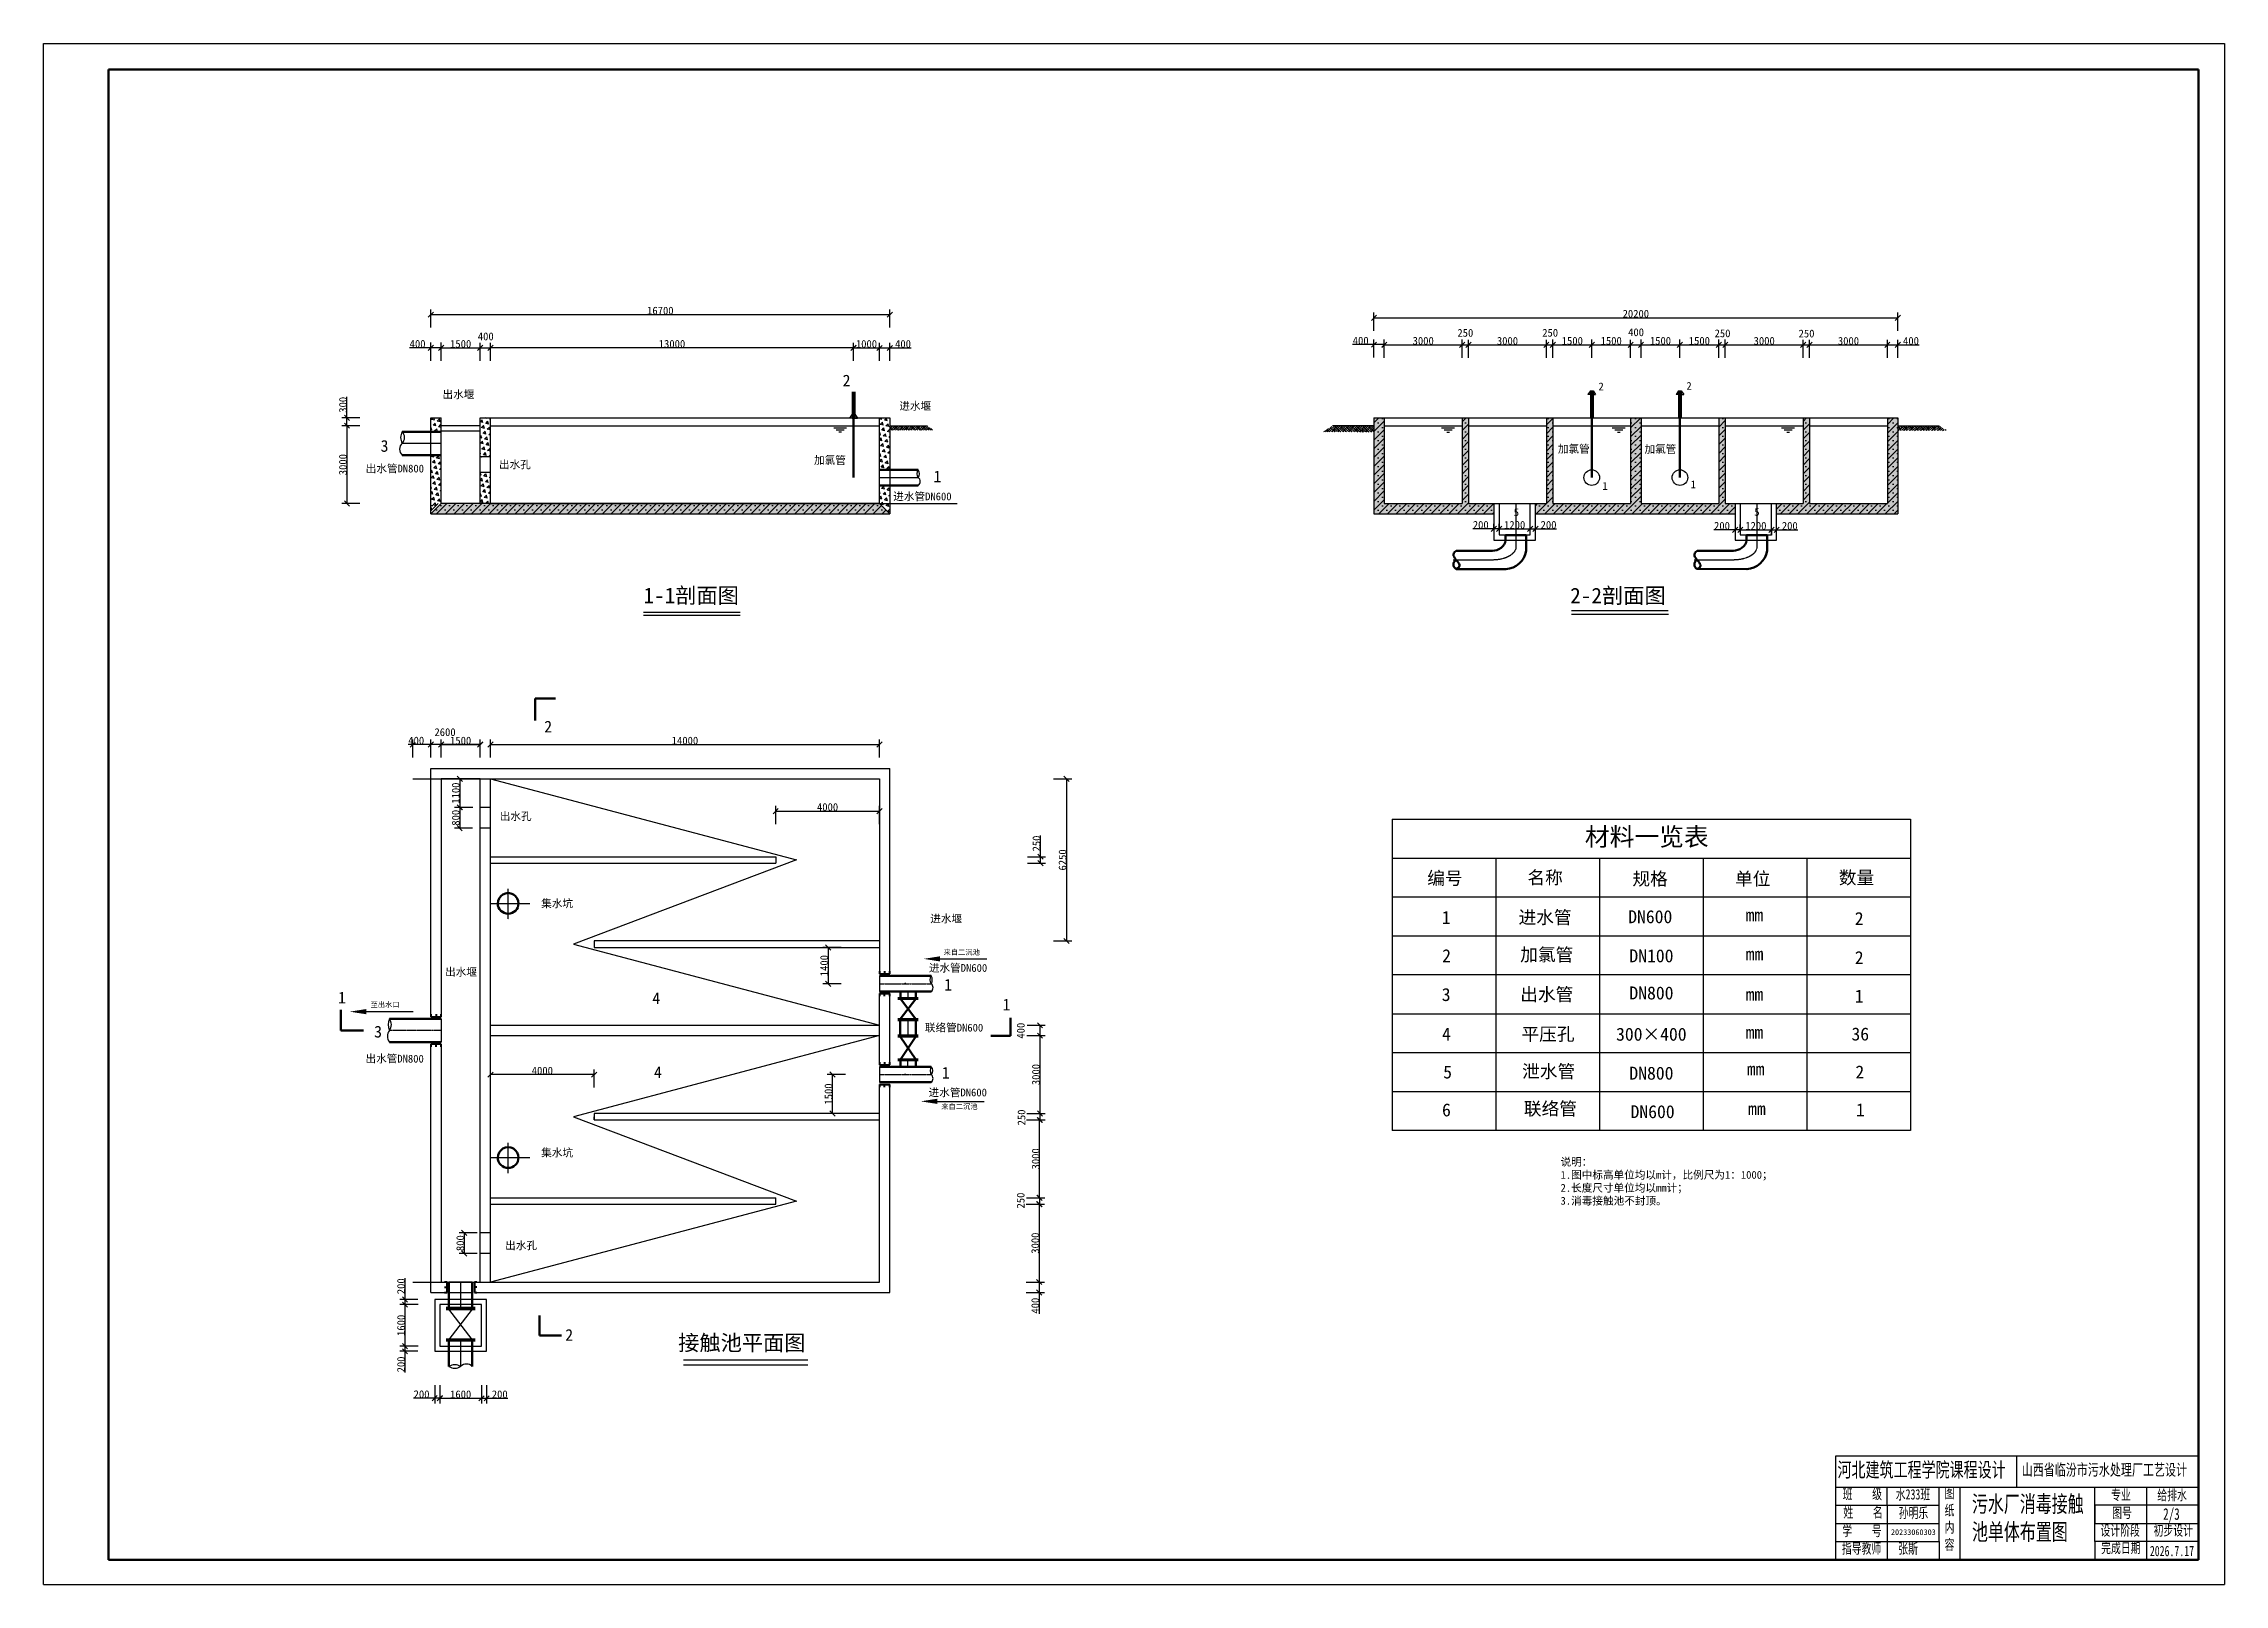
# Model space of a CAD drawing. Header units: millimetres. Extents: x 143691 to 227791, y 30300 to 89700.
import ezdxf

# ---------------------------------------------------------------- set-up
doc = ezdxf.new("R2010")
doc.units = ezdxf.units.MM
doc.linetypes.add('CENTER2', pattern=[1.125, 0.75, -0.125, 0.125, -0.125])
doc.linetypes.add('PHANTOM2', pattern=[1.25, 0.625, -0.125, 0.125, -0.125, 0.125, -0.125])
for name, color, linetype in [('1', 7, 'Continuous'), ('EQUIP_阀门', 7, 'Continuous'), ('gai', 20, 'Continuous'), ('PIPE-双管', 4, 'Continuous'), ('TWT_DOTE', 5, 'Continuous'), ('细线', 4, 'Continuous')]:
    doc.layers.add(name, color=color, linetype=linetype)
doc.layers.add('画图层', color=7, linetype='Continuous', lineweight=25)
doc.styles.add('ROMANS', font='romans', dxfattribs={"width": 0.7, "height": 300})
doc.styles.get("Standard").update_dxf_attribs({"font": 'simfang.ttf', "height": 300})
doc.styles.add('标注', font='simfang.ttf', dxfattribs={"height": 300})
doc.dimstyles.new('1', dxfattribs={"dimtxt": 300, "dimasz": 200, "dimexe": 200, "dimexo": 0.625, "dimtad": 1, "dimtxsty": '标注', "dimblk": 'OBLIQUE', "dimcen": 2.5, "dimadec": 0, "dimazin": 0, "dimtfac": 1, "dimtmove": 0, "dimatfit": 3, "dimldrblk": 'OBLIQUE', "dimfxl": 500, "dimfxlon": 1, "dimarcsym": 0})

msp = doc.modelspace()

# ---------------------------------------------------------------- texts
for s, height, p in [('加氯管', 300, (202089.508, 73925.041)), ('加氯管', 300, (205428.187, 73917.788)), ('出水管DN800', 300, (156112.21, 73168.627)), ('加氯管', 300, (173400.448, 73492.062)), ('进水管DN600', 300, (176458.051, 72094.104)), ('编号', 500, (197049.397, 57276.535)), ('名称', 500, (200914.237, 57299.382)), ('规格', 500, (204962.03, 57253.688)), ('单位', 500, (208918.345, 57253.687)), ('数量', 500, (212920.399, 57299.382)), ('1', 500, (197608.923, 55759.445)), ('进水管', 500, (200570.904, 55768.126)), ('DN600', 500, (204800.25, 55790.973)), ('mm', 500, (209325.293, 55859.115)), ('2', 500, (213538.258, 55721.235)), ('2', 500, (197625.577, 54286.565)), ('加氯管', 500, (200635.618, 54328.857)), ('DN100', 500, (204845.289, 54283.063)), ('mm', 500, (209331.083, 54352.402)), ('2', 500, (213537.859, 54213.524)), ('进水管DN600', 300, (177831.245, 53916.545)), ('3', 500, (197608.552, 52790.331)), ('出水管', 500, (200637.016, 52797.501)), ('DN800', 500, (204845.788, 52850.676)), ('mm', 500, (209328.987, 52798)), ('1', 500, (213537.759, 52730.356)), ('联络管DN600', 300, (177677.29, 51613.771)), ('4', 500, (197619.947, 51267.081)), ('平压孔', 500, (200684.251, 51266.345)), ('300×400', 500, (204330.801, 51260.261)), ('mm', 500, (209328.987, 51336.582)), ('36', 500, (213408.697, 51268.539)), ('出水管DN800', 300, (156104.09, 50415.772)), ('5', 500, (197664.488, 49805.065)), ('泄水管', 500, (200708.493, 49827.774)), ('DN800', 500, (204844.59, 49758.933)), ('mm', 500, (209373.726, 49919.062)), ('2', 500, (213561.227, 49803.331)), ('进水管DN600', 300, (177821.002, 49115.421)), ('6', 500, (197620.647, 48342.948)), ('联络管', 500, (200777.723, 48388.804)), ('1', 500, (213582.698, 48343.309)), ('DN600', 500, (204889.828, 48273.87)), ('mm', 500, (209419.963, 48389.402))]:
    msp.add_text(s, height=height).set_placement(p)
for s, width, gutter_width, heights, insert, char_height, attachment_point in [('2', 7628.9642, 1.98, [0], (174501.695, 76937.296), 450, 1), ('2', 7628.9642, 1.98, [0], (203652.585, 76632.701), 300, 1), ('2', 7628.9642, 1.98, [0], (207044.265, 76655.046), 300, 1), ('出水堰', 7628.9642, 1.98, [0], (159073.674, 76326.299), 300, 1), ('进水堰', 7628.9642, 1.98, [0], (176692.097, 75877.803), 300, 1), ('3', 7628.9642, 1.98, [0], (156684.35, 74415.911), 450, 1), ('出水孔', 7628.9642, 1.98, [0], (161251.967, 73623.435), 300, 1), ('1', 7628.9642, 1.98, [0], (178005.559, 73238.341), 450, 1), ('1', 7628.9642, 1.98, [0], (203806.065, 72797.174), 300, 1), ('1', 7628.9642, 1.98, [0], (207209.768, 72856.938), 300, 1), ('5', 7628.9642, 1.98, [0], (200385.226, 71782.838), 300, 1), ('5', 7628.9642, 1.98, [0], (209661.96, 71793.412), 300, 1), ('1-1剖面图', 7628.9642, 1.98, [0], (166824.742, 68727.871), 600, 1), ('2-2剖面图', 7628.9642, 1.98, [0], (202563.111, 68721.972), 600, 1), ('2', 7628.9642, 1.98, [0], (162994.788, 63594.528), 450, 1), ('出水孔', 7628.9642, 1.98, [0], (161281.169, 60064.82), 300, 1), ('材料一览表', 6007.68581, 3500, [0], (203129.726, 59474.826), 700, 1), ('集水坑', 7628.9642, 1.98, [0], (162878.576, 56701.813), 300, 1), ('进水堰', 7628.9642, 1.98, [0], (177885.233, 56113.653), 300, 1), ('来自二沉池', 2411.8461, 1500, [484.297], (178396.446, 54770.953), 200, 1), ('出水堰', 5122.52613, 1.329, [0], (159174.387, 54059.76), 300, 1), ('1', 1687.91742, 0.763, [0], (155043.415, 53148.236), 450, 1), ('4', 7628.9642, 1.98, [0], (167165.77, 53121.648), 450, 1), ('1', 7628.9642, 1.98, [0], (178420.248, 53644.366), 450, 1), ('至出水口', 2411.8461, 1500, [484.297], (156297.395, 52749.878), 200, 1), ('1', 1470.31111, 0.665, [0], (180975.931, 52878.693), 450, 3), ('3', 7628.9642, 1.98, [0], (156434.603, 51833.966), 450, 1), ('4', 7628.9642, 1.98, [0], (167230.079, 50271.314), 450, 1), ('1', 7628.9642, 1.98, [494.456], (178329.504, 50252.172), 450, 1), ('来自二沉池', 2411.8461, 1500, [484.297], (178308.687, 48822.043), 200, 1), ('集水坑', 7628.9642, 1.98, [0], (162878.576, 47094.333), 300, 1), ('说明：\\P1.图中标高单位均以m计，比例尺为1：1000；\\P2.长度尺寸单位均以mm计；\\P3.消毒接触池不封顶。', 9151.20834, 1.98, [0], (202190.044, 46738.24), 300, 1), ('出水孔', 7628.9642, 1.98, [0], (161489.95, 43515.345), 300, 1), ('2', 7628.9642, 1.98, [0], (163805.75, 40141.668), 450, 1), ('接触池平面图', 7628.9642, 1.98, [0], (168162.606, 39915.31), 600, 1)]:
    msp.add_mtext_dynamic_manual_height_columns(s, width=width, gutter_width=gutter_width, heights=heights, dxfattribs=dict(insert=insert, char_height=char_height, attachment_point=attachment_point))
at = {"color": 4, "attachment_point": 1, "style": 'ROMANS'}
for s, insert, char_height, width in [('{\\fFangSong|b0|i0|c134|p49;河北建筑工程学院课程设计}', (212870.378, 35002.436), 566.14186, 6977.9036), ('{\\fFangSong|b0|i0|c134|p49;山西省临汾市污水处理厂工艺设计}', (219975.316, 34941.209), 445.08956, 6924.22722)]:
    msp.add_mtext(s, dxfattribs=dict(at, insert=insert, char_height=char_height, width=width))
at = {"attachment_point": 1, "style": 'ROMANS'}
for s, insert, char_height, width in [('{\\fFangSong|b0|i0|c134|p49;班    级}', (213069.185, 33985.862), 397.98809, 1661.3418), ('{\\fFangSong|b0|i0|c134|p49; 水233班}', (214927.603, 33970.503), 397.98809, 2004.69127), ('\\pxqc;{\\fFangSong|b0|i0|c134|p49;图纸内容}', (217015.013, 34020.153), 397.98809, 352.37383), ('{\\fFangSong|b0|i0|c134|p49;污水厂消毒接触池单体布置图}', (218055.766, 33723.955), 644.93233, 4605.24569), ('{\\fFangSong|b0|i0|c134|p49;专业}', (223420.422, 33948.616), 397.98809, 954.44616), ('{\\fFangSong|b0|i0|c134|p49;给排水}', (225203.365, 33942.673), 397.98809, 1348.28811), ('{\\fFangSong|b0|i0|c134|p49;姓    名}', (213097.792, 33279.379), 397.98809, 1580.55383), ('{\\fFangSong|b0|i0|c134|p49;孙明乐}', (215229.341, 33255.117), 397.98809, 1328.09112), ('{\\fFangSong|b0|i0|c134|p49;图号}', (223462.699, 33258.387), 397.98809, 994.84015), ('{\\fFangSong|b0|i0|c134|p49;2/3}', (225431.174, 33236.453), 445.01202, 692.01463), ('{\\fFangSong|b0|i0|c134|p49;学    号}', (213053.708, 32559.901), 397.98809, 1742.13007), ('{\\fFangSong|b0|i0|c134|p49;设计阶段}', (223012.221, 32578.938), 397.98809, 1752.22857), ('{\\fFangSong|b0|i0|c134|p49;完成日期}', (223036.729, 31906.129), 397.98809, 1762.32706), ('{\\fFangSong|b0|i0|c134|p49;初步设计}', (225061.624, 32579.99), 397.98809, 2042.1253), ('{\\fFangSong|b0|i0|c134|p49;指导教师}', (213039.438, 31885.577), 397.98809, 1853.21353), ('{\\fFangSong|b0|i0|c134|p49;张斯}', (215212.816, 31880.521), 397.98809, 1387.37962), ('{\\fFangSong|b0|i0|c134|p49;2026.7.17}', (224916.203, 31786.342), 397.98809, 1798.6114)]:
    msp.add_mtext(s, dxfattribs=dict(at, insert=insert, char_height=char_height, width=width))
at = {"layer": 'gai', "color": 7, "true_color": 0xffffff, "insert": (214931.664, 32423.039), "char_height": 220.09044, "attachment_point": 1}
msp.add_mtext_dynamic_manual_height_columns('20233060303', width=1121.45175, gutter_width=1100.452, heights=[0], dxfattribs=at)

# ---------------------------------------------------------------- blocks, each defined once
blk = doc.blocks.new('_Oblique')
at = {"color": 0, "linetype": 'ByBlock', "lineweight": -2}
blk.add_line((-0.5, -0.5), (0.5, 0.5), dxfattribs=at)
blk = doc.blocks.new('*D7')
at = {"color": 0, "lineweight": -2, "transparency": 16777216}
for p, q in [((160524, 77471), (160524, 78171)), ((160524, 77971), (160924, 77971)), ((160924, 77471), (160924, 78171))]:
    blk.add_line(p, q, dxfattribs=at)
at = {"layer": 'Defpoints', "color": 0, "transparency": 16777216}
for p in [(160924, 77971), (160524, 75270), (160924, 75270)]:
    blk.add_point(p, dxfattribs=at)
at = {"color": 0, "lineweight": -2, "transparency": 16777216, "xscale": 200, "yscale": 200, "zscale": 200, "rotation": 180}
blk.add_blockref('_Oblique', (160524, 77971), dxfattribs=at)
at = {"color": 0, "lineweight": -2, "transparency": 16777216, "xscale": 200, "yscale": 200, "zscale": 200}
blk.add_blockref('_Oblique', (160924, 77971), dxfattribs=at)
at = {"color": 0, "transparency": 16777216, "insert": (160741, 78411), "char_height": 300, "attachment_point": 5, "style": '标注'}
blk.add_mtext('400', dxfattribs=at)
blk = doc.blocks.new('*D8')
at = {"color": 0, "lineweight": -2, "transparency": 16777216}
for p, q in [((160924, 77471), (160924, 78171)), ((174924, 77971), (160924, 77971)), ((174924, 77471), (174924, 78171))]:
    blk.add_line(p, q, dxfattribs=at)
at = {"layer": 'Defpoints', "color": 0, "transparency": 16777216}
for p in [(160924, 77971), (160924, 75270), (174924, 75270)]:
    blk.add_point(p, dxfattribs=at)
at = {"color": 0, "lineweight": -2, "transparency": 16777216, "xscale": 200, "yscale": 200, "zscale": 200, "rotation": 180}
blk.add_blockref('_Oblique', (160924, 77971), dxfattribs=at)
at = {"color": 0, "lineweight": -2, "transparency": 16777216, "xscale": 200, "yscale": 200, "zscale": 200}
blk.add_blockref('_Oblique', (174924, 77971), dxfattribs=at)
at = {"color": 0, "transparency": 16777216, "insert": (167924, 78124), "char_height": 300, "attachment_point": 5, "style": '标注'}
blk.add_mtext('13000', dxfattribs=at)
blk = doc.blocks.new('*D9')
at = {"color": 0, "lineweight": -2, "transparency": 16777216}
for p, q in [((174924, 77467), (174924, 78167)), ((174924, 77967), (175924, 77967)), ((175924, 77467), (175924, 78167))]:
    blk.add_line(p, q, dxfattribs=at)
at = {"layer": 'Defpoints', "color": 0, "transparency": 16777216}
for p in [(175924, 77967), (174924, 75270), (175924, 75270)]:
    blk.add_point(p, dxfattribs=at)
at = {"color": 0, "lineweight": -2, "transparency": 16777216, "xscale": 200, "yscale": 200, "zscale": 200, "rotation": 180}
blk.add_blockref('_Oblique', (174924, 77967), dxfattribs=at)
at = {"color": 0, "lineweight": -2, "transparency": 16777216, "xscale": 200, "yscale": 200, "zscale": 200}
blk.add_blockref('_Oblique', (175924, 77967), dxfattribs=at)
at = {"color": 0, "transparency": 16777216, "insert": (175424, 78120), "char_height": 300, "attachment_point": 5, "style": '标注'}
blk.add_mtext('1000', dxfattribs=at)
blk = doc.blocks.new('*D10')
at = {"color": 0, "lineweight": -2, "transparency": 16777216}
for p, q in [((194994, 78632), (194994, 79332)), ((194994, 79132), (215194, 79132)), ((215194, 78632), (215194, 79332))]:
    blk.add_line(p, q, dxfattribs=at)
at = {"layer": 'Defpoints', "color": 0, "transparency": 16777216}
for p in [(215194, 79132), (194994, 75270), (215194, 75270)]:
    blk.add_point(p, dxfattribs=at)
at = {"color": 0, "lineweight": -2, "transparency": 16777216, "xscale": 200, "yscale": 200, "zscale": 200, "rotation": 180}
blk.add_blockref('_Oblique', (194994, 79132), dxfattribs=at)
at = {"color": 0, "lineweight": -2, "transparency": 16777216, "xscale": 200, "yscale": 200, "zscale": 200}
blk.add_blockref('_Oblique', (215194, 79132), dxfattribs=at)
at = {"color": 0, "transparency": 16777216, "insert": (205094, 79285), "char_height": 300, "attachment_point": 5, "style": '标注'}
blk.add_mtext('20200', dxfattribs=at)
blk = doc.blocks.new('*D11')
at = {"color": 0, "lineweight": -2, "transparency": 16777216}
for p, q in [((194994, 77596), (194994, 78296)), ((195394, 77596), (195394, 78296)), ((194994, 78096), (194172, 78096)), ((195394, 78096), (194994, 78096))]:
    blk.add_line(p, q, dxfattribs=at)
at = {"layer": 'Defpoints', "color": 0, "transparency": 16777216}
for p in [(195394, 78096), (194994, 75270), (195394, 75270)]:
    blk.add_point(p, dxfattribs=at)
at = {"color": 0, "lineweight": -2, "transparency": 16777216, "xscale": 200, "yscale": 200, "zscale": 200, "rotation": 180}
blk.add_blockref('_Oblique', (194994, 78096), dxfattribs=at)
at = {"color": 0, "lineweight": -2, "transparency": 16777216, "xscale": 200, "yscale": 200, "zscale": 200}
blk.add_blockref('_Oblique', (195394, 78096), dxfattribs=at)
at = {"color": 0, "transparency": 16777216, "insert": (194483, 78248), "char_height": 300, "attachment_point": 5, "style": '标注'}
blk.add_mtext('400', dxfattribs=at)
blk = doc.blocks.new('*D12')
at = {"color": 0, "lineweight": -2, "transparency": 16777216}
for p, q in [((195394, 77589), (195394, 78289)), ((198394, 77589), (198394, 78289)), ((195394, 78089), (198394, 78089))]:
    blk.add_line(p, q, dxfattribs=at)
at = {"layer": 'Defpoints', "color": 0, "transparency": 16777216}
for p in [(198394, 78089), (195394, 75270), (198394, 75270)]:
    blk.add_point(p, dxfattribs=at)
at = {"color": 0, "lineweight": -2, "transparency": 16777216, "xscale": 200, "yscale": 200, "zscale": 200, "rotation": 180}
blk.add_blockref('_Oblique', (195394, 78089), dxfattribs=at)
at = {"color": 0, "lineweight": -2, "transparency": 16777216, "xscale": 200, "yscale": 200, "zscale": 200}
blk.add_blockref('_Oblique', (198394, 78089), dxfattribs=at)
at = {"color": 0, "transparency": 16777216, "insert": (196894, 78241), "char_height": 300, "attachment_point": 5, "style": '标注'}
blk.add_mtext('3000', dxfattribs=at)
blk = doc.blocks.new('*D13')
at = {"color": 0, "lineweight": -2, "transparency": 16777216}
for p, q in [((198394, 77586), (198394, 78286)), ((198644, 77586), (198644, 78286)), ((198394, 78086), (198644, 78086))]:
    blk.add_line(p, q, dxfattribs=at)
at = {"layer": 'Defpoints', "color": 0, "transparency": 16777216}
for p in [(198644, 78086), (198394, 75270), (198644, 75270)]:
    blk.add_point(p, dxfattribs=at)
at = {"color": 0, "lineweight": -2, "transparency": 16777216, "xscale": 200, "yscale": 200, "zscale": 200, "rotation": 180}
blk.add_blockref('_Oblique', (198394, 78086), dxfattribs=at)
at = {"color": 0, "lineweight": -2, "transparency": 16777216, "xscale": 200, "yscale": 200, "zscale": 200}
blk.add_blockref('_Oblique', (198644, 78086), dxfattribs=at)
at = {"color": 0, "transparency": 16777216, "insert": (198519, 78548), "char_height": 300, "attachment_point": 5, "style": '标注'}
blk.add_mtext('250', dxfattribs=at)
blk = doc.blocks.new('*D14')
at = {"color": 0, "lineweight": -2, "transparency": 16777216}
for p, q in [((198644, 77586), (198644, 78286)), ((201644, 77586), (201644, 78286)), ((198644, 78086), (201644, 78086))]:
    blk.add_line(p, q, dxfattribs=at)
at = {"layer": 'Defpoints', "color": 0, "transparency": 16777216}
for p in [(201644, 78086), (198644, 75270), (201644, 75270)]:
    blk.add_point(p, dxfattribs=at)
at = {"color": 0, "lineweight": -2, "transparency": 16777216, "xscale": 200, "yscale": 200, "zscale": 200, "rotation": 180}
blk.add_blockref('_Oblique', (198644, 78086), dxfattribs=at)
at = {"color": 0, "lineweight": -2, "transparency": 16777216, "xscale": 200, "yscale": 200, "zscale": 200}
blk.add_blockref('_Oblique', (201644, 78086), dxfattribs=at)
at = {"color": 0, "transparency": 16777216, "insert": (200144, 78238), "char_height": 300, "attachment_point": 5, "style": '标注'}
blk.add_mtext('3000', dxfattribs=at)
blk = doc.blocks.new('*D15')
at = {"color": 0, "lineweight": -2, "transparency": 16777216}
for p, q in [((201644, 77586), (201644, 78286)), ((201894, 77586), (201894, 78286)), ((201644, 78086), (201894, 78086))]:
    blk.add_line(p, q, dxfattribs=at)
at = {"layer": 'Defpoints', "color": 0, "transparency": 16777216}
for p in [(201894, 78086), (201644, 75270), (201894, 75270)]:
    blk.add_point(p, dxfattribs=at)
at = {"color": 0, "lineweight": -2, "transparency": 16777216, "xscale": 200, "yscale": 200, "zscale": 200, "rotation": 180}
blk.add_blockref('_Oblique', (201644, 78086), dxfattribs=at)
at = {"color": 0, "lineweight": -2, "transparency": 16777216, "xscale": 200, "yscale": 200, "zscale": 200}
blk.add_blockref('_Oblique', (201894, 78086), dxfattribs=at)
at = {"color": 0, "transparency": 16777216, "insert": (201790, 78551), "char_height": 300, "attachment_point": 5, "style": '标注'}
blk.add_mtext('250', dxfattribs=at)
blk = doc.blocks.new('*D16')
at = {"color": 0, "lineweight": -2, "transparency": 16777216}
for p, q in [((201894, 77588), (201894, 78288)), ((203394, 77588), (203394, 78288)), ((201894, 78088), (203394, 78088))]:
    blk.add_line(p, q, dxfattribs=at)
at = {"layer": 'Defpoints', "color": 0, "transparency": 16777216}
for p in [(203394, 78088), (201894, 75270), (203394, 75270)]:
    blk.add_point(p, dxfattribs=at)
at = {"color": 0, "lineweight": -2, "transparency": 16777216, "xscale": 200, "yscale": 200, "zscale": 200, "rotation": 180}
blk.add_blockref('_Oblique', (201894, 78088), dxfattribs=at)
at = {"color": 0, "lineweight": -2, "transparency": 16777216, "xscale": 200, "yscale": 200, "zscale": 200}
blk.add_blockref('_Oblique', (203394, 78088), dxfattribs=at)
at = {"color": 0, "transparency": 16777216, "insert": (202644, 78240), "char_height": 300, "attachment_point": 5, "style": '标注'}
blk.add_mtext('1500', dxfattribs=at)
blk = doc.blocks.new('*D17')
at = {"color": 0, "lineweight": -2, "transparency": 16777216}
for p, q in [((203394, 77587), (203394, 78287)), ((204894, 77587), (204894, 78287)), ((203394, 78087), (204894, 78087))]:
    blk.add_line(p, q, dxfattribs=at)
at = {"layer": 'Defpoints', "color": 0, "transparency": 16777216}
for p in [(204894, 78087), (203394, 75270), (204894, 75270)]:
    blk.add_point(p, dxfattribs=at)
at = {"color": 0, "lineweight": -2, "transparency": 16777216, "xscale": 200, "yscale": 200, "zscale": 200, "rotation": 180}
blk.add_blockref('_Oblique', (203394, 78087), dxfattribs=at)
at = {"color": 0, "lineweight": -2, "transparency": 16777216, "xscale": 200, "yscale": 200, "zscale": 200}
blk.add_blockref('_Oblique', (204894, 78087), dxfattribs=at)
at = {"color": 0, "transparency": 16777216, "insert": (204144, 78240), "char_height": 300, "attachment_point": 5, "style": '标注'}
blk.add_mtext('1500', dxfattribs=at)
blk = doc.blocks.new('*D18')
at = {"color": 0, "lineweight": -2, "transparency": 16777216}
for p, q in [((204894, 77587), (204894, 78287)), ((205294, 77587), (205294, 78287)), ((204894, 78087), (205294, 78087))]:
    blk.add_line(p, q, dxfattribs=at)
at = {"layer": 'Defpoints', "color": 0, "transparency": 16777216}
for p in [(205294, 78087), (204894, 75270), (205294, 75270)]:
    blk.add_point(p, dxfattribs=at)
at = {"color": 0, "lineweight": -2, "transparency": 16777216, "xscale": 200, "yscale": 200, "zscale": 200, "rotation": 180}
blk.add_blockref('_Oblique', (204894, 78087), dxfattribs=at)
at = {"color": 0, "lineweight": -2, "transparency": 16777216, "xscale": 200, "yscale": 200, "zscale": 200}
blk.add_blockref('_Oblique', (205294, 78087), dxfattribs=at)
at = {"color": 0, "transparency": 16777216, "insert": (205103, 78571), "char_height": 300, "attachment_point": 5, "style": '标注'}
blk.add_mtext('400', dxfattribs=at)
blk = doc.blocks.new('*D19')
at = {"color": 0, "lineweight": -2, "transparency": 16777216}
for p, q in [((205294, 77589), (205294, 78289)), ((206794, 77589), (206794, 78289)), ((205294, 78089), (206794, 78089))]:
    blk.add_line(p, q, dxfattribs=at)
at = {"layer": 'Defpoints', "color": 0, "transparency": 16777216}
for p in [(206794, 78089), (205294, 75270), (206794, 75270)]:
    blk.add_point(p, dxfattribs=at)
at = {"color": 0, "lineweight": -2, "transparency": 16777216, "xscale": 200, "yscale": 200, "zscale": 200, "rotation": 180}
blk.add_blockref('_Oblique', (205294, 78089), dxfattribs=at)
at = {"color": 0, "lineweight": -2, "transparency": 16777216, "xscale": 200, "yscale": 200, "zscale": 200}
blk.add_blockref('_Oblique', (206794, 78089), dxfattribs=at)
at = {"color": 0, "transparency": 16777216, "insert": (206044, 78241), "char_height": 300, "attachment_point": 5, "style": '标注'}
blk.add_mtext('1500', dxfattribs=at)
blk = doc.blocks.new('*D20')
at = {"color": 0, "lineweight": -2, "transparency": 16777216}
for p, q in [((206794, 77589), (206794, 78289)), ((208294, 77589), (208294, 78289)), ((206794, 78089), (208294, 78089))]:
    blk.add_line(p, q, dxfattribs=at)
at = {"layer": 'Defpoints', "color": 0, "transparency": 16777216}
for p in [(208294, 78089), (206794, 75270), (208294, 75270)]:
    blk.add_point(p, dxfattribs=at)
at = {"color": 0, "lineweight": -2, "transparency": 16777216, "xscale": 200, "yscale": 200, "zscale": 200, "rotation": 180}
blk.add_blockref('_Oblique', (206794, 78089), dxfattribs=at)
at = {"color": 0, "lineweight": -2, "transparency": 16777216, "xscale": 200, "yscale": 200, "zscale": 200}
blk.add_blockref('_Oblique', (208294, 78089), dxfattribs=at)
at = {"color": 0, "transparency": 16777216, "insert": (207544, 78241), "char_height": 300, "attachment_point": 5, "style": '标注'}
blk.add_mtext('1500', dxfattribs=at)
blk = doc.blocks.new('*D21')
at = {"color": 0, "lineweight": -2, "transparency": 16777216}
for p, q in [((208294, 77590), (208294, 78290)), ((208544, 77590), (208544, 78290)), ((208294, 78090), (208544, 78090))]:
    blk.add_line(p, q, dxfattribs=at)
at = {"layer": 'Defpoints', "color": 0, "transparency": 16777216}
for p in [(208544, 78090), (208294, 75270), (208544, 75270)]:
    blk.add_point(p, dxfattribs=at)
at = {"color": 0, "lineweight": -2, "transparency": 16777216, "xscale": 200, "yscale": 200, "zscale": 200, "rotation": 180}
blk.add_blockref('_Oblique', (208294, 78090), dxfattribs=at)
at = {"color": 0, "lineweight": -2, "transparency": 16777216, "xscale": 200, "yscale": 200, "zscale": 200}
blk.add_blockref('_Oblique', (208544, 78090), dxfattribs=at)
at = {"color": 0, "transparency": 16777216, "insert": (208437, 78529), "char_height": 300, "attachment_point": 5, "style": '标注'}
blk.add_mtext('250', dxfattribs=at)
blk = doc.blocks.new('*D22')
at = {"color": 0, "lineweight": -2, "transparency": 16777216}
for p, q in [((208544, 77587), (208544, 78287)), ((211544, 77587), (211544, 78287)), ((208544, 78087), (211544, 78087))]:
    blk.add_line(p, q, dxfattribs=at)
at = {"layer": 'Defpoints', "color": 0, "transparency": 16777216}
for p in [(211544, 78087), (208544, 75270), (211544, 75270)]:
    blk.add_point(p, dxfattribs=at)
at = {"color": 0, "lineweight": -2, "transparency": 16777216, "xscale": 200, "yscale": 200, "zscale": 200, "rotation": 180}
blk.add_blockref('_Oblique', (208544, 78087), dxfattribs=at)
at = {"color": 0, "lineweight": -2, "transparency": 16777216, "xscale": 200, "yscale": 200, "zscale": 200}
blk.add_blockref('_Oblique', (211544, 78087), dxfattribs=at)
at = {"color": 0, "transparency": 16777216, "insert": (210044, 78239), "char_height": 300, "attachment_point": 5, "style": '标注'}
blk.add_mtext('3000', dxfattribs=at)
blk = doc.blocks.new('*D23')
at = {"color": 0, "lineweight": -2, "transparency": 16777216}
for p, q in [((211544, 77586), (211544, 78286)), ((211794, 77586), (211794, 78286)), ((211544, 78086), (211794, 78086))]:
    blk.add_line(p, q, dxfattribs=at)
at = {"layer": 'Defpoints', "color": 0, "transparency": 16777216}
for p in [(211794, 78086), (211544, 75270), (211794, 75270)]:
    blk.add_point(p, dxfattribs=at)
at = {"color": 0, "lineweight": -2, "transparency": 16777216, "xscale": 200, "yscale": 200, "zscale": 200, "rotation": 180}
blk.add_blockref('_Oblique', (211544, 78086), dxfattribs=at)
at = {"color": 0, "lineweight": -2, "transparency": 16777216, "xscale": 200, "yscale": 200, "zscale": 200}
blk.add_blockref('_Oblique', (211794, 78086), dxfattribs=at)
at = {"color": 0, "transparency": 16777216, "insert": (211677, 78521), "char_height": 300, "attachment_point": 5, "style": '标注'}
blk.add_mtext('250', dxfattribs=at)
blk = doc.blocks.new('*D24')
at = {"color": 0, "lineweight": -2, "transparency": 16777216}
for p, q in [((211794, 77585), (211794, 78285)), ((214794, 77585), (214794, 78285)), ((211794, 78085), (214794, 78085))]:
    blk.add_line(p, q, dxfattribs=at)
at = {"layer": 'Defpoints', "color": 0, "transparency": 16777216}
for p in [(214794, 78085), (211794, 75270), (214794, 75270)]:
    blk.add_point(p, dxfattribs=at)
at = {"color": 0, "lineweight": -2, "transparency": 16777216, "xscale": 200, "yscale": 200, "zscale": 200, "rotation": 180}
blk.add_blockref('_Oblique', (211794, 78085), dxfattribs=at)
at = {"color": 0, "lineweight": -2, "transparency": 16777216, "xscale": 200, "yscale": 200, "zscale": 200}
blk.add_blockref('_Oblique', (214794, 78085), dxfattribs=at)
at = {"color": 0, "transparency": 16777216, "insert": (213294, 78237), "char_height": 300, "attachment_point": 5, "style": '标注'}
blk.add_mtext('3000', dxfattribs=at)
blk = doc.blocks.new('*D25')
at = {"color": 0, "lineweight": -2, "transparency": 16777216}
for p, q in [((214794, 77585), (214794, 78285)), ((215194, 77585), (215194, 78285)), ((214794, 78085), (215194, 78085)), ((215194, 78085), (216015, 78085))]:
    blk.add_line(p, q, dxfattribs=at)
at = {"layer": 'Defpoints', "color": 0, "transparency": 16777216}
for p in [(215194, 78085), (214794, 75270), (215194, 75270)]:
    blk.add_point(p, dxfattribs=at)
at = {"color": 0, "lineweight": -2, "transparency": 16777216, "xscale": 200, "yscale": 200, "zscale": 200, "rotation": 180}
blk.add_blockref('_Oblique', (214794, 78085), dxfattribs=at)
at = {"color": 0, "lineweight": -2, "transparency": 16777216, "xscale": 200, "yscale": 200, "zscale": 200}
blk.add_blockref('_Oblique', (215194, 78085), dxfattribs=at)
at = {"color": 0, "transparency": 16777216, "insert": (215705, 78238), "char_height": 300, "attachment_point": 5, "style": '标注'}
blk.add_mtext('400', dxfattribs=at)
blk = doc.blocks.new('*D27')
at = {"color": 0, "lineweight": -2, "transparency": 16777216}
for p, q in [((159024, 77471), (159024, 78171)), ((159024, 77971), (160524, 77971)), ((160524, 77471), (160524, 78171))]:
    blk.add_line(p, q, dxfattribs=at)
at = {"layer": 'Defpoints', "color": 0, "transparency": 16777216}
for p in [(160524, 77971), (159024, 75270), (160524, 75270)]:
    blk.add_point(p, dxfattribs=at)
at = {"color": 0, "lineweight": -2, "transparency": 16777216, "xscale": 200, "yscale": 200, "zscale": 200, "rotation": 180}
blk.add_blockref('_Oblique', (159024, 77971), dxfattribs=at)
at = {"color": 0, "lineweight": -2, "transparency": 16777216, "xscale": 200, "yscale": 200, "zscale": 200}
blk.add_blockref('_Oblique', (160524, 77971), dxfattribs=at)
at = {"color": 0, "transparency": 16777216, "insert": (159774, 78123), "char_height": 300, "attachment_point": 5, "style": '标注'}
blk.add_mtext('1500', dxfattribs=at)
blk = doc.blocks.new('*D28')
at = {"color": 0, "lineweight": -2, "transparency": 16777216}
for p, q in [((158624, 77972), (157802, 77972)), ((158624, 77472), (158624, 78172)), ((159024, 77972), (158624, 77972)), ((159024, 77472), (159024, 78172))]:
    blk.add_line(p, q, dxfattribs=at)
at = {"layer": 'Defpoints', "color": 0, "transparency": 16777216}
for p in [(158624, 77972), (158624, 75270), (159024, 75270)]:
    blk.add_point(p, dxfattribs=at)
at = {"color": 0, "lineweight": -2, "transparency": 16777216, "xscale": 200, "yscale": 200, "zscale": 200, "rotation": 180}
blk.add_blockref('_Oblique', (158624, 77972), dxfattribs=at)
at = {"color": 0, "lineweight": -2, "transparency": 16777216, "xscale": 200, "yscale": 200, "zscale": 200}
blk.add_blockref('_Oblique', (159024, 77972), dxfattribs=at)
at = {"color": 0, "transparency": 16777216, "insert": (158113, 78124), "char_height": 300, "attachment_point": 5, "style": '标注'}
blk.add_mtext('400', dxfattribs=at)
blk = doc.blocks.new('*D29')
at = {"color": 0, "lineweight": -2, "transparency": 16777216}
for p, q in [((158624, 78753), (158624, 79453)), ((158624, 79253), (176324, 79253)), ((176324, 78753), (176324, 79453))]:
    blk.add_line(p, q, dxfattribs=at)
at = {"layer": 'Defpoints', "color": 0, "transparency": 16777216}
for p in [(176324, 79253), (158624, 75270), (176324, 75270)]:
    blk.add_point(p, dxfattribs=at)
at = {"color": 0, "lineweight": -2, "transparency": 16777216, "xscale": 200, "yscale": 200, "zscale": 200, "rotation": 180}
blk.add_blockref('_Oblique', (158624, 79253), dxfattribs=at)
at = {"color": 0, "lineweight": -2, "transparency": 16777216, "xscale": 200, "yscale": 200, "zscale": 200}
blk.add_blockref('_Oblique', (176324, 79253), dxfattribs=at)
at = {"color": 0, "transparency": 16777216, "insert": (167474, 79405), "char_height": 300, "attachment_point": 5, "style": '标注'}
blk.add_mtext('16700', dxfattribs=at)
blk = doc.blocks.new('$VALVE$00000639')
blk.add_lwpolyline([(-0.865, -0.5), (-0.865, 0.5), (0.865, -0.5), (0.865, 0.5)], close=True)
for p in [(-0.865, 0), (0.865, 0)]:
    blk.add_point(p)
blk = doc.blocks.new('*D41')
at = {"color": 0, "lineweight": -2, "transparency": 16777216}
for p, q in [((158624, 62678), (157750, 62678)), ((158624, 62178), (158624, 62878)), ((159024, 62678), (158624, 62678)), ((159024, 62178), (159024, 62878))]:
    blk.add_line(p, q, dxfattribs=at)
at = {"layer": 'Defpoints', "color": 0, "transparency": 16777216}
for p in [(159024, 62678), (158624, 61194), (159024, 61194)]:
    blk.add_point(p, dxfattribs=at)
at = {"color": 0, "lineweight": -2, "transparency": 16777216, "xscale": 200, "yscale": 200, "zscale": 200, "rotation": 180}
blk.add_blockref('_Oblique', (158624, 62678), dxfattribs=at)
at = {"color": 0, "lineweight": -2, "transparency": 16777216, "xscale": 200, "yscale": 200, "zscale": 200}
blk.add_blockref('_Oblique', (159024, 62678), dxfattribs=at)
at = {"color": 0, "transparency": 16777216, "insert": (158061, 62830), "char_height": 300, "attachment_point": 5, "style": '标注'}
blk.add_mtext('400', dxfattribs=at)
blk = doc.blocks.new('*D42')
at = {"color": 0, "lineweight": -2, "transparency": 16777216}
for p, q in [((159024, 62176), (159024, 62876)), ((159024, 62676), (160524, 62676)), ((160524, 62176), (160524, 62876))]:
    blk.add_line(p, q, dxfattribs=at)
at = {"layer": 'Defpoints', "color": 0, "transparency": 16777216}
for p in [(160524, 62676), (159024, 61355), (160524, 61355)]:
    blk.add_point(p, dxfattribs=at)
at = {"color": 0, "lineweight": -2, "transparency": 16777216, "xscale": 200, "yscale": 200, "zscale": 200, "rotation": 180}
blk.add_blockref('_Oblique', (159024, 62676), dxfattribs=at)
at = {"color": 0, "lineweight": -2, "transparency": 16777216, "xscale": 200, "yscale": 200, "zscale": 200}
blk.add_blockref('_Oblique', (160524, 62676), dxfattribs=at)
at = {"color": 0, "transparency": 16777216, "insert": (159774, 62828), "char_height": 300, "attachment_point": 5, "style": '标注'}
blk.add_mtext('1500', dxfattribs=at)
blk = doc.blocks.new('*D43')
at = {"color": 0, "lineweight": -2, "transparency": 16777216}
for p, q in [((157924, 62175), (157924, 62875)), ((160524, 62675), (157924, 62675)), ((160524, 62175), (160524, 62875))]:
    blk.add_line(p, q, dxfattribs=at)
at = {"layer": 'Defpoints', "color": 0, "transparency": 16777216}
for p in [(157924, 62675), (157924, 61355), (160524, 61355)]:
    blk.add_point(p, dxfattribs=at)
at = {"color": 0, "lineweight": -2, "transparency": 16777216, "xscale": 200, "yscale": 200, "zscale": 200, "rotation": 180}
blk.add_blockref('_Oblique', (157924, 62675), dxfattribs=at)
at = {"color": 0, "lineweight": -2, "transparency": 16777216, "xscale": 200, "yscale": 200, "zscale": 200}
blk.add_blockref('_Oblique', (160524, 62675), dxfattribs=at)
at = {"color": 0, "transparency": 16777216, "insert": (159172, 63154), "char_height": 300, "attachment_point": 5, "style": '标注'}
blk.add_mtext('2600', dxfattribs=at)
blk = doc.blocks.new('*D44')
at = {"color": 0, "lineweight": -2, "transparency": 16777216}
for p, q in [((160924, 62176), (160924, 62876)), ((160924, 62676), (175924, 62676)), ((175924, 62176), (175924, 62876))]:
    blk.add_line(p, q, dxfattribs=at)
at = {"layer": 'Defpoints', "color": 0, "transparency": 16777216}
for p in [(175924, 62676), (160924, 61355), (175924, 61355)]:
    blk.add_point(p, dxfattribs=at)
at = {"color": 0, "lineweight": -2, "transparency": 16777216, "xscale": 200, "yscale": 200, "zscale": 200, "rotation": 180}
blk.add_blockref('_Oblique', (160924, 62676), dxfattribs=at)
at = {"color": 0, "lineweight": -2, "transparency": 16777216, "xscale": 200, "yscale": 200, "zscale": 200}
blk.add_blockref('_Oblique', (175924, 62676), dxfattribs=at)
at = {"color": 0, "transparency": 16777216, "insert": (168424, 62828), "char_height": 300, "attachment_point": 5, "style": '标注'}
blk.add_mtext('14000', dxfattribs=at)
blk = doc.blocks.new('*D45')
at = {"color": 0, "lineweight": -2, "transparency": 16777216}
for p, q in [((160239, 61355), (159539, 61355)), ((159739, 61355), (159739, 60255)), ((160239, 60255), (159539, 60255))]:
    blk.add_line(p, q, dxfattribs=at)
at = {"layer": 'Defpoints', "color": 0, "transparency": 16777216}
for p in [(160524, 61355), (159739, 60255), (160524, 60255)]:
    blk.add_point(p, dxfattribs=at)
at = {"color": 0, "lineweight": -2, "transparency": 16777216, "xscale": 200, "yscale": 200, "zscale": 200}
for p, rotation in [((159739, 61355), 90), ((159739, 60255), 270)]:
    blk.add_blockref('_Oblique', p, dxfattribs=dict(at, rotation=rotation))
at = {"color": 0, "transparency": 16777216, "insert": (159586, 60805), "char_height": 300, "attachment_point": 5, "rotation": 90, "style": '标注'}
blk.add_mtext('1100', dxfattribs=at)
blk = doc.blocks.new('*D46')
at = {"color": 0, "lineweight": -2, "transparency": 16777216}
for p, q in [((160236, 60255), (159536, 60255)), ((159736, 60255), (159736, 59455)), ((160236, 59455), (159536, 59455))]:
    blk.add_line(p, q, dxfattribs=at)
at = {"layer": 'Defpoints', "color": 0, "transparency": 16777216}
for p in [(160524, 60255), (159736, 59455), (160524, 59455)]:
    blk.add_point(p, dxfattribs=at)
at = {"color": 0, "lineweight": -2, "transparency": 16777216, "xscale": 200, "yscale": 200, "zscale": 200}
for p, rotation in [((159736, 60255), 90), ((159736, 59455), 270)]:
    blk.add_blockref('_Oblique', p, dxfattribs=dict(at, rotation=rotation))
at = {"color": 0, "transparency": 16777216, "insert": (159584, 59855), "char_height": 300, "attachment_point": 5, "rotation": 90, "style": '标注'}
blk.add_mtext('800', dxfattribs=at)
blk = doc.blocks.new('*D47')
at = {"color": 0, "lineweight": -2, "transparency": 16777216}
for p, q in [((174613, 49955), (173913, 49955)), ((174113, 48455), (174113, 49955)), ((174613, 48455), (173913, 48455))]:
    blk.add_line(p, q, dxfattribs=at)
at = {"layer": 'Defpoints', "color": 0, "transparency": 16777216}
for p in [(174113, 49955), (175924, 49955), (175924, 48455)]:
    blk.add_point(p, dxfattribs=at)
at = {"color": 0, "lineweight": -2, "transparency": 16777216, "xscale": 200, "yscale": 200, "zscale": 200}
for p, rotation in [((174113, 49955), 90), ((174113, 48455), 270)]:
    blk.add_blockref('_Oblique', p, dxfattribs=dict(at, rotation=rotation))
at = {"color": 0, "transparency": 16777216, "insert": (173960, 49205), "char_height": 300, "attachment_point": 5, "rotation": 90, "style": '标注'}
blk.add_mtext('1500', dxfattribs=at)
blk = doc.blocks.new('*D48')
at = {"color": 0, "lineweight": -2, "transparency": 16777216}
for p, q in [((160924, 49453), (160924, 50153)), ((164924, 49953), (160924, 49953)), ((164924, 49453), (164924, 50153))]:
    blk.add_line(p, q, dxfattribs=at)
at = {"layer": 'Defpoints', "color": 0, "transparency": 16777216}
for p in [(160924, 49953), (160924, 48205), (164924, 48205)]:
    blk.add_point(p, dxfattribs=at)
at = {"color": 0, "lineweight": -2, "transparency": 16777216, "xscale": 200, "yscale": 200, "zscale": 200, "rotation": 180}
blk.add_blockref('_Oblique', (160924, 49953), dxfattribs=at)
at = {"color": 0, "lineweight": -2, "transparency": 16777216, "xscale": 200, "yscale": 200, "zscale": 200}
blk.add_blockref('_Oblique', (164924, 49953), dxfattribs=at)
at = {"color": 0, "transparency": 16777216, "insert": (162924, 50105), "char_height": 300, "attachment_point": 5, "style": '标注'}
blk.add_mtext('4000', dxfattribs=at)
blk = doc.blocks.new('*D49')
at = {"color": 0, "lineweight": -2, "transparency": 16777216}
for p, q in [((160412, 43855), (159712, 43855)), ((159912, 43855), (159912, 43055)), ((160412, 43055), (159712, 43055))]:
    blk.add_line(p, q, dxfattribs=at)
at = {"layer": 'Defpoints', "color": 0, "transparency": 16777216}
for p in [(160524, 43855), (159912, 43055), (160524, 43055)]:
    blk.add_point(p, dxfattribs=at)
at = {"color": 0, "lineweight": -2, "transparency": 16777216, "xscale": 200, "yscale": 200, "zscale": 200}
for p, rotation in [((159912, 43855), 90), ((159912, 43055), 270)]:
    blk.add_blockref('_Oblique', p, dxfattribs=dict(at, rotation=rotation))
at = {"color": 0, "transparency": 16777216, "insert": (159760, 43455), "char_height": 300, "attachment_point": 5, "rotation": 90, "style": '标注'}
blk.add_mtext('800', dxfattribs=at)
blk = doc.blocks.new('*D50')
at = {"color": 0, "lineweight": -2, "transparency": 16777216}
for p, q in [((174446, 54855), (173746, 54855)), ((173946, 54855), (173946, 53455)), ((174446, 53455), (173746, 53455))]:
    blk.add_line(p, q, dxfattribs=at)
at = {"layer": 'Defpoints', "color": 0, "transparency": 16777216}
for p in [(175924, 54855), (173946, 53455), (175924, 53455)]:
    blk.add_point(p, dxfattribs=at)
at = {"color": 0, "lineweight": -2, "transparency": 16777216, "xscale": 200, "yscale": 200, "zscale": 200}
for p, rotation in [((173946, 54855), 90), ((173946, 53455), 270)]:
    blk.add_blockref('_Oblique', p, dxfattribs=dict(at, rotation=rotation))
at = {"color": 0, "transparency": 16777216, "insert": (173793, 54155), "char_height": 300, "attachment_point": 5, "rotation": 90, "style": '标注'}
blk.add_mtext('1400', dxfattribs=at)
blk = doc.blocks.new('*D52')
at = {"color": 0, "lineweight": -2, "transparency": 16777216}
for p, q in [((182638, 61355), (183338, 61355)), ((183138, 61355), (183138, 55105)), ((182638, 55105), (183338, 55105))]:
    blk.add_line(p, q, dxfattribs=at)
at = {"layer": 'Defpoints', "color": 0, "transparency": 16777216}
for p in [(169258, 61355), (173248, 55105), (183138, 55105)]:
    blk.add_point(p, dxfattribs=at)
at = {"color": 0, "lineweight": -2, "transparency": 16777216, "xscale": 200, "yscale": 200, "zscale": 200}
for p, rotation in [((183138, 61355), 90), ((183138, 55105), 270)]:
    blk.add_blockref('_Oblique', p, dxfattribs=dict(at, rotation=rotation))
at = {"color": 0, "transparency": 16777216, "insert": (182986, 58230), "char_height": 300, "attachment_point": 5, "rotation": 90, "style": '标注'}
blk.add_mtext('6250', dxfattribs=at)
blk = doc.blocks.new('*D53')
at = {"color": 0, "lineweight": -2, "transparency": 16777216}
for p, q in [((182132, 58355), (182132, 59170)), ((181632, 58355), (182332, 58355)), ((181632, 58105), (182332, 58105)), ((182132, 58105), (182132, 58355))]:
    blk.add_line(p, q, dxfattribs=at)
at = {"layer": 'Defpoints', "color": 0, "transparency": 16777216}
for p in [(166105, 58355), (172248, 58105), (182132, 58355)]:
    blk.add_point(p, dxfattribs=at)
at = {"color": 0, "lineweight": -2, "transparency": 16777216, "xscale": 200, "yscale": 200, "zscale": 200}
for p, rotation in [((182132, 58355), 90), ((182132, 58105), 270)]:
    blk.add_blockref('_Oblique', p, dxfattribs=dict(at, rotation=rotation))
at = {"color": 0, "transparency": 16777216, "insert": (181980, 58863), "char_height": 300, "attachment_point": 5, "rotation": 90, "style": '标注'}
blk.add_mtext('250', dxfattribs=at)
blk = doc.blocks.new('*D56')
at = {"color": 0, "lineweight": -2, "transparency": 16777216}
for p, q in [((181615, 51855), (182315, 51855)), ((181615, 51455), (182315, 51455)), ((182115, 51855), (182115, 51455))]:
    blk.add_line(p, q, dxfattribs=at)
at = {"layer": 'Defpoints', "color": 0, "transparency": 16777216}
for p in [(173248, 51455), (176248, 51855), (182115, 51455)]:
    blk.add_point(p, dxfattribs=at)
at = {"color": 0, "lineweight": -2, "transparency": 16777216, "xscale": 200, "yscale": 200, "zscale": 200}
for p, rotation in [((182115, 51855), 90), ((182115, 51455), 270)]:
    blk.add_blockref('_Oblique', p, dxfattribs=dict(at, rotation=rotation))
at = {"color": 0, "transparency": 16777216, "insert": (181375, 51646), "char_height": 300, "attachment_point": 5, "rotation": 90, "style": '标注'}
blk.add_mtext('400', dxfattribs=at)
blk = doc.blocks.new('*D39')
at = {"color": 0, "lineweight": -2, "transparency": 16777216}
for p, q in [((181613, 51455), (182313, 51455)), ((182113, 51455), (182113, 48455)), ((181613, 48455), (182313, 48455))]:
    blk.add_line(p, q, dxfattribs=at)
at = {"layer": 'Defpoints', "color": 0, "transparency": 16777216}
for p in [(176248, 51455), (176248, 48455), (182113, 48455)]:
    blk.add_point(p, dxfattribs=at)
at = {"color": 0, "lineweight": -2, "transparency": 16777216, "xscale": 200, "yscale": 200, "zscale": 200}
for p, rotation in [((182113, 51455), 90), ((182113, 48455), 270)]:
    blk.add_blockref('_Oblique', p, dxfattribs=dict(at, rotation=rotation))
at = {"color": 0, "transparency": 16777216, "insert": (181960, 49955), "char_height": 300, "attachment_point": 5, "rotation": 90, "style": '标注'}
blk.add_mtext('3000', dxfattribs=at)
blk = doc.blocks.new('*D57')
at = {"color": 0, "lineweight": -2, "transparency": 16777216}
for p, q in [((181613, 48455), (182313, 48455)), ((181613, 48205), (182313, 48205)), ((182113, 48455), (182113, 48205))]:
    blk.add_line(p, q, dxfattribs=at)
at = {"layer": 'Defpoints', "color": 0, "transparency": 16777216}
for p in [(173248, 48205), (176248, 48455), (182113, 48205)]:
    blk.add_point(p, dxfattribs=at)
at = {"color": 0, "lineweight": -2, "transparency": 16777216, "xscale": 200, "yscale": 200, "zscale": 200}
for p, rotation in [((182113, 48455), 90), ((182113, 48205), 270)]:
    blk.add_blockref('_Oblique', p, dxfattribs=dict(at, rotation=rotation))
at = {"color": 0, "transparency": 16777216, "insert": (181404, 48302), "char_height": 300, "attachment_point": 5, "rotation": 90, "style": '标注'}
blk.add_mtext('250', dxfattribs=at)
blk = doc.blocks.new('*D58')
at = {"color": 0, "lineweight": -2, "transparency": 16777216}
for p, q in [((181601, 48205), (182301, 48205)), ((182101, 45205), (182101, 48205)), ((181601, 45205), (182301, 45205))]:
    blk.add_line(p, q, dxfattribs=at)
at = {"layer": 'Defpoints', "color": 0, "transparency": 16777216}
for p in [(172248, 48205), (182101, 48205), (172248, 45205)]:
    blk.add_point(p, dxfattribs=at)
at = {"color": 0, "lineweight": -2, "transparency": 16777216, "xscale": 200, "yscale": 200, "zscale": 200}
for p, rotation in [((182101, 48205), 90), ((182101, 45205), 270)]:
    blk.add_blockref('_Oblique', p, dxfattribs=dict(at, rotation=rotation))
at = {"color": 0, "transparency": 16777216, "insert": (181949, 46705), "char_height": 300, "attachment_point": 5, "rotation": 90, "style": '标注'}
blk.add_mtext('3000', dxfattribs=at)
blk = doc.blocks.new('*D59')
at = {"color": 0, "lineweight": -2, "transparency": 16777216}
for p, q in [((182094, 45205), (182294, 45205)), ((182094, 45205), (182094, 44955)), ((182094, 44955), (182294, 44955))]:
    blk.add_line(p, q, dxfattribs=at)
at = {"layer": 'Defpoints', "color": 0, "transparency": 16777216}
for p in [(182094, 45205), (182094, 44955), (182094, 44955)]:
    blk.add_point(p, dxfattribs=at)
at = {"color": 0, "lineweight": -2, "transparency": 16777216, "xscale": 200, "yscale": 200, "zscale": 200}
for p, rotation in [((182094, 45205), 90), ((182094, 44955), 270)]:
    blk.add_blockref('_Oblique', p, dxfattribs=dict(at, rotation=rotation))
at = {"color": 0, "transparency": 16777216, "insert": (181371, 45098), "char_height": 300, "attachment_point": 5, "rotation": 90, "style": '标注'}
blk.add_mtext('250', dxfattribs=at)
blk = doc.blocks.new('*D60')
at = {"color": 0, "lineweight": -2, "transparency": 16777216}
for p, q in [((181585, 44955), (182285, 44955)), ((182085, 44955), (182085, 41955)), ((181585, 41955), (182285, 41955))]:
    blk.add_line(p, q, dxfattribs=at)
at = {"layer": 'Defpoints', "color": 0, "transparency": 16777216}
for p in [(172248, 44955), (169248, 41955), (182085, 41955)]:
    blk.add_point(p, dxfattribs=at)
at = {"color": 0, "lineweight": -2, "transparency": 16777216, "xscale": 200, "yscale": 200, "zscale": 200}
for p, rotation in [((182085, 44955), 90), ((182085, 41955), 270)]:
    blk.add_blockref('_Oblique', p, dxfattribs=dict(at, rotation=rotation))
at = {"color": 0, "transparency": 16777216, "insert": (181933, 43455), "char_height": 300, "attachment_point": 5, "rotation": 90, "style": '标注'}
blk.add_mtext('3000', dxfattribs=at)
blk = doc.blocks.new('*D61')
at = {"color": 0, "lineweight": -2, "transparency": 16777216}
for p, q in [((181585, 41955), (182285, 41955)), ((181585, 41555), (182285, 41555)), ((182085, 41955), (182085, 41555)), ((182085, 41555), (182085, 40733))]:
    blk.add_line(p, q, dxfattribs=at)
at = {"layer": 'Defpoints', "color": 0, "transparency": 16777216}
for p in [(180741, 41955), (180741, 41555), (182085, 41555)]:
    blk.add_point(p, dxfattribs=at)
at = {"color": 0, "lineweight": -2, "transparency": 16777216, "xscale": 200, "yscale": 200, "zscale": 200}
for p, rotation in [((182085, 41955), 90), ((182085, 41555), 270)]:
    blk.add_blockref('_Oblique', p, dxfattribs=dict(at, rotation=rotation))
at = {"color": 0, "transparency": 16777216, "insert": (181933, 41044), "char_height": 300, "attachment_point": 5, "rotation": 90, "style": '标注'}
blk.add_mtext('400', dxfattribs=at)
blk = doc.blocks.new('*D62')
at = {"color": 0, "lineweight": -2, "transparency": 16777216}
for p, q in [((158774, 37977), (158774, 37277)), ((158974, 37977), (158974, 37277)), ((158774, 37477), (157959, 37477)), ((158974, 37477), (158774, 37477))]:
    blk.add_line(p, q, dxfattribs=at)
at = {"layer": 'Defpoints', "color": 0, "transparency": 16777216}
for p in [(158774, 39486), (158974, 39486), (158774, 37477)]:
    blk.add_point(p, dxfattribs=at)
at = {"color": 0, "lineweight": -2, "transparency": 16777216, "xscale": 200, "yscale": 200, "zscale": 200, "rotation": 180}
blk.add_blockref('_Oblique', (158774, 37477), dxfattribs=at)
at = {"color": 0, "lineweight": -2, "transparency": 16777216, "xscale": 200, "yscale": 200, "zscale": 200}
blk.add_blockref('_Oblique', (158974, 37477), dxfattribs=at)
at = {"color": 0, "transparency": 16777216, "insert": (158266, 37629), "char_height": 300, "attachment_point": 5, "style": '标注'}
blk.add_mtext('200', dxfattribs=at)
blk = doc.blocks.new('*D63')
at = {"color": 0, "lineweight": -2, "transparency": 16777216}
for p, q in [((158974, 37974), (158974, 37274)), ((160574, 37974), (160574, 37274)), ((158974, 37474), (160574, 37474))]:
    blk.add_line(p, q, dxfattribs=at)
at = {"layer": 'Defpoints', "color": 0, "transparency": 16777216}
for p in [(158974, 39486), (160574, 39486), (160574, 37474)]:
    blk.add_point(p, dxfattribs=at)
at = {"color": 0, "lineweight": -2, "transparency": 16777216, "xscale": 200, "yscale": 200, "zscale": 200, "rotation": 180}
blk.add_blockref('_Oblique', (158974, 37474), dxfattribs=at)
at = {"color": 0, "lineweight": -2, "transparency": 16777216, "xscale": 200, "yscale": 200, "zscale": 200}
blk.add_blockref('_Oblique', (160574, 37474), dxfattribs=at)
at = {"color": 0, "transparency": 16777216, "insert": (159774, 37626), "char_height": 300, "attachment_point": 5, "style": '标注'}
blk.add_mtext('1600', dxfattribs=at)
blk = doc.blocks.new('*D64')
at = {"color": 0, "lineweight": -2, "transparency": 16777216}
for p, q in [((160574, 37974), (160574, 37274)), ((160774, 37974), (160774, 37274)), ((160574, 37474), (160774, 37474)), ((160774, 37474), (161589, 37474))]:
    blk.add_line(p, q, dxfattribs=at)
at = {"layer": 'Defpoints', "color": 0, "transparency": 16777216}
for p in [(160574, 39486), (160774, 39486), (160774, 37474)]:
    blk.add_point(p, dxfattribs=at)
at = {"color": 0, "lineweight": -2, "transparency": 16777216, "xscale": 200, "yscale": 200, "zscale": 200, "rotation": 180}
blk.add_blockref('_Oblique', (160574, 37474), dxfattribs=at)
at = {"color": 0, "lineweight": -2, "transparency": 16777216, "xscale": 200, "yscale": 200, "zscale": 200}
blk.add_blockref('_Oblique', (160774, 37474), dxfattribs=at)
at = {"color": 0, "transparency": 16777216, "insert": (161281, 37626), "char_height": 300, "attachment_point": 5, "style": '标注'}
blk.add_mtext('200', dxfattribs=at)
blk = doc.blocks.new('*D65')
at = {"color": 0, "lineweight": -2, "transparency": 16777216}
for p, q in [((157628, 41286), (157628, 42101)), ((158128, 41286), (157428, 41286)), ((157628, 41086), (157628, 41286)), ((158128, 41086), (157428, 41086))]:
    blk.add_line(p, q, dxfattribs=at)
at = {"layer": 'Defpoints', "color": 0, "transparency": 16777216}
for p in [(157628, 41286), (158974, 41286), (158974, 41086)]:
    blk.add_point(p, dxfattribs=at)
at = {"color": 0, "lineweight": -2, "transparency": 16777216, "xscale": 200, "yscale": 200, "zscale": 200}
for p, rotation in [((157628, 41286), 90), ((157628, 41086), 270)]:
    blk.add_blockref('_Oblique', p, dxfattribs=dict(at, rotation=rotation))
at = {"color": 0, "transparency": 16777216, "insert": (157476, 41794), "char_height": 300, "attachment_point": 5, "rotation": 90, "style": '标注'}
blk.add_mtext('200', dxfattribs=at)
blk = doc.blocks.new('*D40')
at = {"color": 0, "lineweight": -2, "transparency": 16777216}
for p, q in [((158129, 41086), (157429, 41086)), ((157629, 39486), (157629, 41086)), ((158129, 39486), (157429, 39486))]:
    blk.add_line(p, q, dxfattribs=at)
at = {"layer": 'Defpoints', "color": 0, "transparency": 16777216}
for p in [(157629, 41086), (158974, 41086), (158974, 39486)]:
    blk.add_point(p, dxfattribs=at)
at = {"color": 0, "lineweight": -2, "transparency": 16777216, "xscale": 200, "yscale": 200, "zscale": 200}
for p, rotation in [((157629, 41086), 90), ((157629, 39486), 270)]:
    blk.add_blockref('_Oblique', p, dxfattribs=dict(at, rotation=rotation))
at = {"color": 0, "transparency": 16777216, "insert": (157477, 40286), "char_height": 300, "attachment_point": 5, "rotation": 90, "style": '标注'}
blk.add_mtext('1600', dxfattribs=at)
blk = doc.blocks.new('*D66')
at = {"color": 0, "lineweight": -2, "transparency": 16777216}
for p, q in [((158127, 39486), (157427, 39486)), ((158127, 39286), (157427, 39286)), ((157627, 39486), (157627, 39286)), ((157627, 39286), (157627, 38471))]:
    blk.add_line(p, q, dxfattribs=at)
at = {"layer": 'Defpoints', "color": 0, "transparency": 16777216}
for p in [(157627, 39286), (158974, 39486), (158974, 39286)]:
    blk.add_point(p, dxfattribs=at)
at = {"color": 0, "lineweight": -2, "transparency": 16777216, "xscale": 200, "yscale": 200, "zscale": 200}
for p, rotation in [((157627, 39486), 90), ((157627, 39286), 270)]:
    blk.add_blockref('_Oblique', p, dxfattribs=dict(at, rotation=rotation))
at = {"color": 0, "transparency": 16777216, "insert": (157474, 38779), "char_height": 300, "attachment_point": 5, "rotation": 90, "style": '标注'}
blk.add_mtext('200', dxfattribs=at)
blk = doc.blocks.new('*D67')
at = {"color": 0, "lineweight": -2, "transparency": 16777216}
for p, q in [((199621, 70993), (198806, 70993)), ((199621, 70978), (199621, 71193)), ((199821, 70993), (199621, 70993)), ((199821, 70978), (199821, 71193))]:
    blk.add_line(p, q, dxfattribs=at)
at = {"layer": 'Defpoints', "color": 0, "transparency": 16777216}
for p in [(199621, 70993), (199621, 70977), (199821, 70977)]:
    blk.add_point(p, dxfattribs=at)
at = {"color": 0, "lineweight": -2, "transparency": 16777216, "xscale": 200, "yscale": 200, "zscale": 200, "rotation": 180}
blk.add_blockref('_Oblique', (199621, 70993), dxfattribs=at)
at = {"color": 0, "lineweight": -2, "transparency": 16777216, "xscale": 200, "yscale": 200, "zscale": 200}
blk.add_blockref('_Oblique', (199821, 70993), dxfattribs=at)
at = {"color": 0, "transparency": 16777216, "insert": (199113, 71145), "char_height": 300, "attachment_point": 5, "style": '标注'}
blk.add_mtext('200', dxfattribs=at)
blk = doc.blocks.new('*D68')
at = {"color": 0, "lineweight": -2, "transparency": 16777216}
for p, q in [((199821, 70993), (199821, 71193)), ((199821, 70993), (201021, 70993)), ((201021, 70993), (201021, 71193))]:
    blk.add_line(p, q, dxfattribs=at)
at = {"layer": 'Defpoints', "color": 0, "transparency": 16777216}
for p in [(199821, 70993), (201021, 70993), (201021, 70993)]:
    blk.add_point(p, dxfattribs=at)
at = {"color": 0, "lineweight": -2, "transparency": 16777216, "xscale": 200, "yscale": 200, "zscale": 200, "rotation": 180}
blk.add_blockref('_Oblique', (199821, 70993), dxfattribs=at)
at = {"color": 0, "lineweight": -2, "transparency": 16777216, "xscale": 200, "yscale": 200, "zscale": 200}
blk.add_blockref('_Oblique', (201021, 70993), dxfattribs=at)
at = {"color": 0, "transparency": 16777216, "insert": (200421, 71145), "char_height": 300, "attachment_point": 5, "style": '标注'}
blk.add_mtext('1200', dxfattribs=at)
blk = doc.blocks.new('*D69')
at = {"color": 0, "lineweight": -2, "transparency": 16777216}
for p, q in [((201021, 70993), (201021, 71193)), ((201021, 70993), (201221, 70993)), ((201221, 70993), (201221, 71193)), ((201221, 70993), (202036, 70993))]:
    blk.add_line(p, q, dxfattribs=at)
at = {"layer": 'Defpoints', "color": 0, "transparency": 16777216}
for p in [(201021, 70993), (201221, 70993), (201221, 70993)]:
    blk.add_point(p, dxfattribs=at)
at = {"color": 0, "lineweight": -2, "transparency": 16777216, "xscale": 200, "yscale": 200, "zscale": 200, "rotation": 180}
blk.add_blockref('_Oblique', (201021, 70993), dxfattribs=at)
at = {"color": 0, "lineweight": -2, "transparency": 16777216, "xscale": 200, "yscale": 200, "zscale": 200}
blk.add_blockref('_Oblique', (201221, 70993), dxfattribs=at)
at = {"color": 0, "transparency": 16777216, "insert": (201728, 71145), "char_height": 300, "attachment_point": 5, "style": '标注'}
blk.add_mtext('200', dxfattribs=at)
blk = doc.blocks.new('*D71')
at = {"color": 0, "lineweight": -2, "transparency": 16777216}
for p, q in [((208923, 70958), (208108, 70958)), ((208923, 71008), (208923, 70758)), ((209123, 70958), (208923, 70958)), ((209123, 71008), (209123, 70758))]:
    blk.add_line(p, q, dxfattribs=at)
at = {"layer": 'Defpoints', "color": 0, "transparency": 16777216}
for p in [(208923, 71009), (208923, 70958), (209123, 71009)]:
    blk.add_point(p, dxfattribs=at)
at = {"color": 0, "lineweight": -2, "transparency": 16777216, "xscale": 200, "yscale": 200, "zscale": 200, "rotation": 180}
blk.add_blockref('_Oblique', (208923, 70958), dxfattribs=at)
at = {"color": 0, "lineweight": -2, "transparency": 16777216, "xscale": 200, "yscale": 200, "zscale": 200}
blk.add_blockref('_Oblique', (209123, 70958), dxfattribs=at)
at = {"color": 0, "transparency": 16777216, "insert": (208416, 71110), "char_height": 300, "attachment_point": 5, "style": '标注'}
blk.add_mtext('200', dxfattribs=at)
blk = doc.blocks.new('*D72')
at = {"color": 0, "lineweight": -2, "transparency": 16777216}
for p, q in [((209123, 70956), (209123, 71156)), ((209123, 70956), (210323, 70956)), ((210323, 70957), (210323, 70756))]:
    blk.add_line(p, q, dxfattribs=at)
at = {"layer": 'Defpoints', "color": 0, "transparency": 16777216}
for p in [(209123, 70955), (210323, 70958), (210323, 70956)]:
    blk.add_point(p, dxfattribs=at)
at = {"color": 0, "lineweight": -2, "transparency": 16777216, "xscale": 200, "yscale": 200, "zscale": 200, "rotation": 180}
blk.add_blockref('_Oblique', (209123, 70956), dxfattribs=at)
at = {"color": 0, "lineweight": -2, "transparency": 16777216, "xscale": 200, "yscale": 200, "zscale": 200}
blk.add_blockref('_Oblique', (210323, 70956), dxfattribs=at)
at = {"color": 0, "transparency": 16777216, "insert": (209723, 71108), "char_height": 300, "attachment_point": 5, "style": '标注'}
blk.add_mtext('1200', dxfattribs=at)
blk = doc.blocks.new('*D70')
at = {"color": 0, "lineweight": -2, "transparency": 16777216}
for p, q in [((210323, 70955), (210323, 71155)), ((210323, 70955), (210523, 70955)), ((210523, 70955), (210523, 71155)), ((210523, 70955), (211338, 70955))]:
    blk.add_line(p, q, dxfattribs=at)
at = {"layer": 'Defpoints', "color": 0, "transparency": 16777216}
for p in [(210323, 70955), (210523, 70955), (210523, 70955)]:
    blk.add_point(p, dxfattribs=at)
at = {"color": 0, "lineweight": -2, "transparency": 16777216, "xscale": 200, "yscale": 200, "zscale": 200, "rotation": 180}
blk.add_blockref('_Oblique', (210323, 70955), dxfattribs=at)
at = {"color": 0, "lineweight": -2, "transparency": 16777216, "xscale": 200, "yscale": 200, "zscale": 200}
blk.add_blockref('_Oblique', (210523, 70955), dxfattribs=at)
at = {"color": 0, "transparency": 16777216, "insert": (211031, 71108), "char_height": 300, "attachment_point": 5, "style": '标注'}
blk.add_mtext('200', dxfattribs=at)
blk = doc.blocks.new('*D74')
at = {"color": 0, "lineweight": -2, "transparency": 16777216}
for p, q in [((171924, 59613), (171924, 60313)), ((171924, 60113), (175924, 60113)), ((175924, 59613), (175924, 60313))]:
    blk.add_line(p, q, dxfattribs=at)
at = {"layer": 'Defpoints', "color": 0, "transparency": 16777216}
for p in [(175924, 60113), (171924, 58355), (175924, 58355)]:
    blk.add_point(p, dxfattribs=at)
at = {"color": 0, "lineweight": -2, "transparency": 16777216, "xscale": 200, "yscale": 200, "zscale": 200, "rotation": 180}
blk.add_blockref('_Oblique', (171924, 60113), dxfattribs=at)
at = {"color": 0, "lineweight": -2, "transparency": 16777216, "xscale": 200, "yscale": 200, "zscale": 200}
blk.add_blockref('_Oblique', (175924, 60113), dxfattribs=at)
at = {"color": 0, "transparency": 16777216, "insert": (173924, 60265), "char_height": 300, "attachment_point": 5, "style": '标注'}
blk.add_mtext('4000', dxfattribs=at)
blk = doc.blocks.new('*D75')
at = {"color": 0, "lineweight": -2, "transparency": 16777216}
for p, q in [((175924, 77467), (175924, 78167)), ((175924, 77967), (176324, 77967)), ((176324, 77467), (176324, 78167)), ((176324, 77967), (177145, 77967))]:
    blk.add_line(p, q, dxfattribs=at)
at = {"layer": 'Defpoints', "color": 0, "transparency": 16777216}
for p in [(176324, 77967), (175924, 75270), (176324, 75270)]:
    blk.add_point(p, dxfattribs=at)
at = {"color": 0, "lineweight": -2, "transparency": 16777216, "xscale": 200, "yscale": 200, "zscale": 200, "rotation": 180}
blk.add_blockref('_Oblique', (175924, 77967), dxfattribs=at)
at = {"color": 0, "lineweight": -2, "transparency": 16777216, "xscale": 200, "yscale": 200, "zscale": 200}
blk.add_blockref('_Oblique', (176324, 77967), dxfattribs=at)
at = {"color": 0, "transparency": 16777216, "insert": (176834, 78120), "char_height": 300, "attachment_point": 5, "style": '标注'}
blk.add_mtext('400', dxfattribs=at)
blk = doc.blocks.new('*D76')
at = {"layer": 'Defpoints', "color": 0, "transparency": 16777216}
for p in [(155388, 75270), (160924, 75270), (160924, 74970)]:
    blk.add_point(p, dxfattribs=at)
at = {"layer": 'gai', "color": 0, "lineweight": -2, "transparency": 16777216}
for p, q in [((155388, 75270), (155388, 76081)), ((155888, 75270), (155188, 75270)), ((155888, 74970), (155188, 74970)), ((155388, 74970), (155388, 75270))]:
    blk.add_line(p, q, dxfattribs=at)
at = {"layer": 'gai', "color": 0, "lineweight": -2, "transparency": 16777216, "xscale": 200, "yscale": 200, "zscale": 200}
for p, rotation in [((155388, 75270), 90), ((155388, 74970), 270)]:
    blk.add_blockref('_Oblique', p, dxfattribs=dict(at, rotation=rotation))
at = {"layer": 'gai', "color": 0, "transparency": 16777216, "insert": (155235, 75776), "char_height": 300, "attachment_point": 5, "rotation": 90, "style": '标注'}
blk.add_mtext('300', dxfattribs=at)
blk = doc.blocks.new('*D77')
at = {"layer": 'Defpoints', "color": 0, "transparency": 16777216}
for p in [(160924, 74970), (155388, 71970), (160924, 71970)]:
    blk.add_point(p, dxfattribs=at)
at = {"layer": 'gai', "color": 0, "lineweight": -2, "transparency": 16777216}
for p, q in [((155888, 74970), (155188, 74970)), ((155388, 74970), (155388, 71970)), ((155888, 71970), (155188, 71970))]:
    blk.add_line(p, q, dxfattribs=at)
at = {"layer": 'gai', "color": 0, "lineweight": -2, "transparency": 16777216, "xscale": 200, "yscale": 200, "zscale": 200}
for p, rotation in [((155388, 74970), 90), ((155388, 71970), 270)]:
    blk.add_blockref('_Oblique', p, dxfattribs=dict(at, rotation=rotation))
at = {"layer": 'gai', "color": 0, "transparency": 16777216, "insert": (155235, 73470), "char_height": 300, "attachment_point": 5, "rotation": 90, "style": '标注'}
blk.add_mtext('3000', dxfattribs=at)

# ---------------------------------------------------------------- dimensions: what is measured, and where the dimension line sits
for base, p1, p2, text, picture, middle in [((176323.513, 79252.558), (158623.513, 75269.949), (176323.513, 75269.949), '16700', '*D29', (167473.513, 79404.897)), ((160923.513, 77971.451), (174923.513, 75269.949), (160923.513, 75269.949), '13000', '*D8', (167923.513, 78123.79)), ((175923.513, 62676.143), (160923.513, 61355.188), (175923.513, 61355.188), '14000', '*D44', (168423.513, 62828.482))]:
    dim = msp.add_linear_dim(base=base, p1=p1, p2=p2, text=text, dimstyle='1')
    dim.commit()
    dim.dimension.update_dxf_attribs({"geometry": picture, "text_midpoint": middle})
for base, p1, p2, picture, middle in [((215193.674, 79132.167), (194993.674, 75269.949), (215193.674, 75269.949), '*D10', (205093.674, 79284.506)), ((158623.513, 77971.902), (159023.513, 75269.949), (158623.513, 75269.949), '*D28', (158112.602, 78124.241)), ((160523.513, 77970.812), (159023.513, 75269.949), (160523.513, 75269.949), '*D27', (159773.513, 78123.151)), ((175923.513, 77967.325), (174923.513, 75269.949), (175923.513, 75269.949), '*D9', (175423.513, 78119.665)), ((176323.513, 77967.325), (175923.513, 75269.949), (176323.513, 75269.949), '*D75', (176834.424, 78119.665)), ((198393.674, 78088.793), (195393.674, 75269.949), (198393.674, 75269.949), '*D12', (196893.674, 78241.132)), ((201643.674, 78085.877), (198643.674, 75269.949), (201643.674, 75269.949), '*D14', (200143.674, 78238.216)), ((203393.674, 78087.507), (201893.674, 75269.949), (203393.674, 75269.949), '*D16', (202643.674, 78239.847)), ((204893.674, 78087.392), (203393.674, 75269.949), (204893.674, 75269.949), '*D17', (204143.674, 78239.731)), ((206793.674, 78088.677), (205293.674, 75269.949), (206793.674, 75269.949), '*D19', (206043.674, 78241.017)), ((208293.674, 78088.802), (206793.674, 75269.949), (208293.674, 75269.949), '*D20', (207543.674, 78241.141)), ((211543.674, 78086.967), (208543.674, 75269.949), (211543.674, 75269.949), '*D22', (210043.674, 78239.306)), ((214793.674, 78084.76), (211793.674, 75269.949), (214793.674, 75269.949), '*D24', (213293.674, 78237.099)), ((215193.674, 78085.237), (214793.674, 75269.949), (215193.674, 75269.949), '*D25', (215704.584, 78237.576)), ((199620.614, 70992.932), (199820.614, 70977.055), (199620.614, 70977.055), '*D67', (199113.132, 71145.271)), ((201020.614, 70992.932), (199820.614, 70992.932), (201020.614, 70992.932), '*D68', (200420.614, 71145.271)), ((201220.614, 70992.932), (201020.614, 70992.932), (201220.614, 70992.932), '*D69', (201728.096, 71145.271)), ((208923.068, 70958.039), (209123.068, 71008.823), (208923.068, 71008.823), '*D71', (208415.586, 71110.378)), ((210323.068, 70955.846), (209123.068, 70955.466), (210323.068, 70957.513), '*D72', (209723.068, 71108.185)), ((210523.068, 70955.466), (210323.068, 70955.466), (210523.068, 70955.466), '*D70', (211030.55, 71107.805)), ((160523.513, 62675.921), (159023.513, 61355.188), (160523.513, 61355.188), '*D42', (159773.513, 62828.26)), ((175923.513, 60112.755), (171923.514, 58355.188), (175923.513, 58355.188), '*D74', (173923.514, 60265.094)), ((160923.513, 49953.148), (164923.513, 48205.188), (160923.513, 48205.188), '*D48', (162923.513, 50105.487)), ((158773.847, 37476.733), (158973.847, 39486.188), (158773.847, 39486.188), '*D62', (158266.365, 37629.072)), ((160573.847, 37474.119), (158973.847, 39486.188), (160573.847, 39486.188), '*D63', (159773.847, 37626.459)), ((160773.847, 37474.119), (160573.847, 39486.188), (160773.847, 39486.188), '*D64', (161281.33, 37626.459))]:
    dim = msp.add_linear_dim(base=base, p1=p1, p2=p2, dimstyle='1')
    dim.commit()
    dim.dimension.update_dxf_attribs({"geometry": picture, "text_midpoint": middle})
for base, p1, p2, picture, middle in [((160923.513, 77970.812), (160523.513, 75269.949), (160923.513, 75269.949), '*D7', (160740.632, 78411.109)), ((198643.674, 78085.775), (198393.674, 75269.949), (198643.674, 75269.949), '*D13', (198518.674, 78548.069)), ((201893.674, 78085.877), (201643.674, 75269.949), (201893.674, 75269.949), '*D15', (201790.292, 78550.906)), ((205293.674, 78087.392), (204893.674, 75269.949), (205293.674, 75269.949), '*D18', (205102.679, 78570.627)), ((208543.674, 78089.553), (208293.674, 75269.949), (208543.674, 75269.949), '*D21', (208437.057, 78529.33)), ((211793.674, 78086.33), (211543.674, 75269.949), (211793.674, 75269.949), '*D23', (211677.011, 78521.495)), ((157923.513, 62674.523), (160523.513, 61355.188), (157923.513, 61355.188), '*D43', (159172.151, 63154.386))]:
    dim = msp.add_linear_dim(base=base, p1=p1, p2=p2, dimstyle='1', override={"dimtmove": 2})
    dim.commit()
    dim.dimension.update_dxf_attribs({"geometry": picture, "text_midpoint": middle, "dimtype": 160})
for base, p1, p2, picture, middle in [((195393.674, 78095.761), (194993.674, 75269.949), (195393.674, 75269.949), '*D11', (194482.763, 78095.761)), ((159023.513, 62677.75), (158623.513, 61193.568), (159023.513, 61193.568), '*D41', (158060.882, 62677.75))]:
    dim = msp.add_linear_dim(base=base, p1=p1, p2=p2, dimstyle='1')
    dim.commit()
    dim.dimension.update_dxf_attribs({"geometry": picture, "text_midpoint": middle, "dimtype": 160})
for base, p1, p2, picture, middle in [((159738.665, 60255.188), (160523.513, 61355.188), (160523.513, 60255.188), '*D45', (159586.326, 60805.188)), ((183138.36, 55105.188), (169257.717, 61355.188), (173248.217, 55105.188), '*D52', (182986.021, 58230.188)), ((159736.189, 59455.188), (160523.513, 60255.188), (160523.513, 59455.188), '*D46', (159583.849, 59855.188)), ((182132.485, 58355.188), (172248.218, 58105.188), (166105.362, 58355.188), '*D53', (181980.146, 58862.67)), ((173945.525, 53455.188), (175923.513, 54855.188), (175923.513, 53455.188), '*D50', (173793.186, 54155.188)), ((182112.571, 48455.188), (176248.217, 51455.188), (176248.217, 48455.188), '*D39', (181960.232, 49955.188)), ((174112.835, 49955.188), (175923.513, 48455.188), (175923.513, 49955.188), '*D47', (173960.496, 49205.188)), ((182101.383, 48205.188), (172248.217, 45205.188), (172248.217, 48205.188), '*D58', (181949.044, 46705.188)), ((182085.029, 41955.188), (172248.217, 44955.188), (169248.217, 41955.188), '*D60', (181932.689, 43455.188)), ((159912.021, 43055.188), (160523.513, 43855.188), (160523.513, 43055.188), '*D49', (159759.682, 43455.188)), ((157628.033, 41286.188), (158973.847, 41086.188), (158973.847, 41286.188), '*D65', (157475.693, 41793.67)), ((182085.029, 41555.188), (180741.321, 41955.188), (180741.321, 41555.188), '*D61', (181932.689, 41044.277)), ((157629.001, 41086.188), (158973.847, 39486.188), (158973.847, 41086.188), '*D40', (157476.661, 40286.188)), ((157626.77, 39286.188), (158973.847, 39486.188), (158973.847, 39286.188), '*D66', (157474.43, 38778.706))]:
    dim = msp.add_linear_dim(base=base, p1=p1, p2=p2, angle=90, dimstyle='1')
    dim.commit()
    dim.dimension.update_dxf_attribs({"geometry": picture, "text_midpoint": middle})
for base, p1, p2, picture, middle in [((182114.698, 51455.188), (176248.217, 51855.188), (173248.217, 51455.188), '*D56', (181375.478, 51646.164)), ((182113.377, 48205.188), (176248.217, 48455.188), (173248.217, 48205.188), '*D57', (181404.469, 48301.968)), ((182093.892, 44955.188), (182093.892, 45205.188), (182093.892, 44955.188), '*D59', (181371.262, 45097.865))]:
    dim = msp.add_linear_dim(base=base, p1=p1, p2=p2, angle=90, dimstyle='1', override={"dimtmove": 2})
    dim.commit()
    dim.dimension.update_dxf_attribs({"geometry": picture, "text_midpoint": middle, "dimtype": 160})
at = {"layer": 'gai'}
for base, p2, picture, middle in [((155387.51, 75269.949), (160923.513, 75269.949), '*D76', (155235.17, 75775.717)), ((155387.51, 71969.949), (160923.513, 71969.949), '*D77', (155235.17, 73469.949))]:
    dim = msp.add_linear_dim(base=base, p1=(160923.513, 74969.949), p2=p2, angle=90, dimstyle='1', dxfattribs=at)
    dim.commit()
    dim.dimension.update_dxf_attribs({"geometry": picture, "text_midpoint": middle})

# ---------------------------------------------------------------- hatches: boundary and pattern name
h = msp.add_hatch()
h.set_pattern_fill('SACNCR', color=256, scale=100)
h.set_pattern_definition([(45, (0, -22.28), (-168.3798, 168.3798), []), (45, (168.38, -22.28), (-168.3798, 168.3798), [0, -238.125])])
h.paths.add_polyline_path([(199620.614, 71969.949), (198643.674, 71969.949), (198643.674, 75269.949), (198393.674, 75269.949), (198393.674, 71969.949), (195393.674, 71969.949), (195393.674, 75269.949), (194993.674, 75269.949), (194993.674, 71569.949), (199620.614, 71569.949)])
h.paths.add_polyline_path([(205293.674, 75269.949), (204893.674, 75269.949), (204893.674, 71969.949), (201893.674, 71969.949), (201893.674, 75269.949), (201643.674, 75269.949), (201643.674, 71969.949), (201220.614, 71969.949), (201220.614, 71569.949), (208923.068, 71569.949), (208923.068, 71969.949), (208543.674, 71969.949), (208543.674, 75269.949), (208293.674, 75269.949), (208293.674, 71969.949), (205293.674, 71969.949)])
h.paths.add_polyline_path([(215193.674, 75269.949), (214793.674, 75269.949), (214793.674, 71969.949), (211793.674, 71969.949), (211793.674, 75269.949), (211543.674, 75269.949), (211543.674, 71969.949), (210523.068, 71969.949), (210523.068, 71569.949), (214883.336, 71569.949), (214889.921, 71576.533), (214896.505, 71569.949), (215193.674, 71569.949)])
h = msp.add_hatch()
h.set_pattern_fill('TRIANG', color=256, scale=24, angle=45)
h.set_pattern_definition([(105, (0, -22.28), (-220.81064, 59.16603), [114.3, -114.3]), (165, (0, -22.28), (-161.64461, -161.64461), [114.3, -114.3]), (45, (-110.4, 7.3), (-59.16603, 220.81064), [114.3, -114.3])])
h.paths.add_polyline_path([(199620.614, 71969.949), (198643.674, 71969.949), (198643.674, 75269.949), (198393.674, 75269.949), (198393.674, 71969.949), (195393.674, 71969.949), (195393.674, 75269.949), (194993.674, 75269.949), (194993.674, 71569.949), (199620.614, 71569.949)])
h.paths.add_polyline_path([(208923.068, 71969.949), (208543.674, 71969.949), (208543.674, 75269.949), (208293.674, 75269.949), (208293.674, 71969.949), (205293.674, 71969.949), (205293.674, 75269.949), (204893.674, 75269.949), (204893.674, 71969.949), (201893.674, 71969.949), (201893.674, 75269.949), (201643.674, 75269.949), (201643.674, 71969.949), (201220.614, 71969.949), (201220.614, 71569.949), (208923.068, 71569.949)])
h.paths.add_polyline_path([(215193.674, 75269.949), (214793.674, 75269.949), (214793.674, 71969.949), (211793.674, 71969.949), (211793.674, 75269.949), (211543.674, 75269.949), (211543.674, 71969.949), (210523.068, 71969.949), (210523.068, 71569.949), (214883.336, 71569.949), (214889.921, 71576.533), (214896.505, 71569.949), (215193.674, 71569.949)])
h = msp.add_hatch()
h.set_pattern_fill('TRIANG', color=256, scale=24, angle=45)
h.set_pattern_definition([(105, (138.01, 0), (-220.81064, 59.16603), [114.3, -114.3]), (165, (138.01, 0), (-161.6446, -161.6446), [114.3, -114.3]), (45, (27.6, 29.58), (-59.16603, 220.81064), [114.3, -114.3])])
h.paths.add_polyline_path([(175923.513, 71969.949), (159023.513, 71969.949), (158623.513, 71569.949), (173673.851, 71569.949), (173681.769, 71577.868), (173689.688, 71569.949), (176323.513, 71569.949)])
h = msp.add_hatch()
h.set_pattern_fill('SACNCR', color=256, scale=100)
h.set_pattern_definition([(45, (-280.66, -1.65), (-168.3798, 168.3798), []), (45, (-112.28, -1.65), (-168.3798, 168.3798), [0, -238.125])])
h.paths.add_polyline_path([(158623.513, 71968.3), (158623.513, 71569.949), (176323.513, 71569.949), (175923.513, 71969.949)])
at = {"layer": '1'}
h = msp.add_hatch(dxfattribs=at)
h.set_pattern_fill('TRIANG', color=256, scale=24, angle=45)
h.set_pattern_definition([(105, (152084.73, 39666.45), (-220.8106, 59.166), [114.3, -114.3]), (165, (152084.73, 39666.45), (-161.6446, -161.6446), [114.3, -114.3]), (45, (151974.33, 39696.03), (-59.166, 220.8106), [114.3, -114.3])])
h.paths.add_polyline_path([(158623.513, 71569.949), (159023.513, 71969.949), (159023.513, 73839.949), (158623.513, 73839.949)])
h.paths.add_polyline_path([(159023.513, 74739.949), (159023.513, 75269.949), (158623.513, 75269.949), (158623.513, 74739.949)])
h.paths.add_polyline_path([(160923.513, 75269.949), (160523.513, 75269.949), (160523.513, 73769.949), (160923.513, 73769.949)])
h.paths.add_polyline_path([(160923.513, 73169.949), (160523.513, 73169.949), (160523.513, 71969.949), (160923.513, 71969.949)])
h = msp.add_hatch(dxfattribs=at)
h.set_pattern_fill('TRIANG', color=256, scale=24, angle=45)
h.set_pattern_definition([(105, (151098, 39666.45), (-220.8106, 59.166), [114.3, -114.3]), (165, (151098, 39666.45), (-161.6446, -161.6446), [114.3, -114.3]), (45, (150987.59, 39696.03), (-59.166, 220.8106), [114.3, -114.3])])
h.paths.add_polyline_path([(176323.513, 75269.949), (175935.788, 75269.949), (175923.513, 74969.949), (175923.513, 73269.949), (176323.513, 73269.949)])
h.paths.add_polyline_path([(176323.513, 72669.949), (175923.513, 72669.949), (175923.513, 71969.949), (176323.513, 71569.949)])
h = msp.add_hatch(dxfattribs=at)
h.set_pattern_fill('EARTH', color=256, scale=24, angle=45)
h.set_pattern_definition([(45, (151216.54, 39666.45), (0, 215.52615), [152.4, -152.4]), (45, (151176.13, 39706.86), (0, 215.52615), [152.4, -152.4]), (45, (151135.72, 39747.27), (0, 215.52615), [152.4, -152.4]), (135, (151135.72, 39774.21), (-215.52615, 0), [152.4, -152.4]), (135, (151176.13, 39814.62), (-215.52615, 0), [152.4, -152.4]), (135, (151216.54, 39855.03), (-215.52615, 0), [152.4, -152.4])])
h.paths.add_polyline_path([(178042.348, 74792.916), (177759.421, 74959.949), (176323.513, 74959.738), (176323.513, 74792.916)])
h = msp.add_hatch(dxfattribs=at)
h.set_pattern_fill('EARTH', color=256, scale=24, angle=225)
h.set_pattern_definition([(225, (220155.89, 109912.94), (-3e-14, -215.52615), [152.4, -152.4]), (225, (220196.3, 109872.53), (-3e-14, -215.52615), [152.4, -152.4]), (225, (220236.71, 109832.12), (-3e-14, -215.52615), [152.4, -152.4]), (315, (220236.71, 109805.18), (215.52615, -3e-14), [152.4, -152.4]), (315, (220196.3, 109764.77), (215.52615, -3e-14), [152.4, -152.4]), (315, (220155.89, 109724.36), (215.52615, -3e-14), [152.4, -152.4])])
h.paths.add_polyline_path([(193393.674, 74953.51), (194993.674, 74953.51), (194993.674, 74720.11), (193034.179, 74740.456)])
h = msp.add_hatch(dxfattribs=at)
h.set_pattern_fill('EARTH', color=256, scale=24, angle=45)
h.set_pattern_definition([(45, (189954.9, 39621.48), (0, 215.52615), [152.4, -152.4]), (45, (189914.48, 39661.89), (0, 215.52615), [152.4, -152.4]), (45, (189874.07, 39702.3), (0, 215.52615), [152.4, -152.4]), (135, (189874.07, 39729.24), (-215.52615, 0), [152.4, -152.4]), (135, (189914.48, 39769.65), (-215.52615, 0), [152.4, -152.4]), (135, (189954.9, 39810.07), (-215.52615, 0), [152.4, -152.4])])
h.paths.add_polyline_path([(216793.674, 74959.949), (215193.674, 74959.949), (215193.674, 74780.653), (217076.601, 74780.653)])

# ---------------------------------------------------------------- linework, layer by layer
for p, q in [((174873.513, 76269.949), (174873.513, 75269.949)), ((174973.513, 76269.949), (174973.513, 75269.949)), ((203343.674, 76319.949), (203243.674, 76169.949)), ((203343.674, 76169.949), (203243.674, 76169.949)), ((203343.674, 76319.949), (203443.674, 76319.949)), ((203343.674, 76269.949), (203343.674, 75269.949)), ((203343.674, 76269.949), (203443.674, 76269.949)), ((203343.674, 76169.949), (203443.674, 76169.949)), ((203443.674, 76319.949), (203543.674, 76169.949)), ((203443.674, 76269.949), (203443.674, 75269.949)), ((203443.674, 76169.949), (203543.674, 76169.949)), ((206743.674, 76319.949), (206643.674, 76169.949)), ((206743.674, 76169.949), (206643.674, 76169.949)), ((206743.674, 76319.949), (206843.674, 76319.949)), ((206743.674, 76269.949), (206743.674, 75269.949)), ((206743.674, 76269.949), (206843.674, 76269.949)), ((206743.674, 76169.949), (206843.674, 76169.949)), ((206843.674, 76319.949), (206943.674, 76169.949)), ((206843.674, 76269.949), (206843.674, 75269.949)), ((206843.674, 76169.949), (206943.674, 76169.949)), ((158623.513, 71569.949), (158623.513, 75269.949)), ((158623.513, 75269.949), (159023.513, 75269.949)), ((159023.513, 71969.949), (159023.513, 75269.949)), ((160523.513, 74969.949), (159023.513, 74969.949)), ((160523.513, 71969.949), (160523.513, 75269.949)), ((160523.513, 75269.949), (160923.513, 75269.949)), ((160923.513, 75269.949), (176323.513, 75269.949)), ((160923.513, 71969.949), (160923.513, 75269.949)), ((160923.513, 74969.949), (175923.513, 74969.949)), ((174873.513, 75414.177), (174773.513, 75264.177)), ((174873.513, 75264.177), (174773.513, 75264.177)), ((174873.513, 75414.177), (174973.513, 75414.177)), ((174873.513, 75364.177), (174973.513, 75364.177)), ((174873.513, 75264.177), (174973.513, 75264.177)), ((174973.513, 75414.177), (175073.513, 75264.177)), ((174973.513, 75264.177), (175073.513, 75264.177)), ((175923.513, 71969.949), (175923.513, 75269.949)), ((176323.513, 75269.949), (176323.513, 71569.949)), ((176323.513, 74959.738), (177779.178, 74959.738)), ((194993.674, 74959.949), (193393.674, 74959.949)), ((194993.674, 75269.949), (194993.674, 71569.949)), ((194993.674, 75269.949), (215193.674, 75269.949)), ((195393.674, 75269.949), (195393.674, 71969.949)), ((195393.674, 74969.949), (198393.674, 74969.949)), ((198393.674, 75269.949), (198393.674, 71969.949)), ((198643.674, 75269.949), (198643.674, 71969.949)), ((198643.674, 74969.949), (201643.674, 74969.949)), ((201643.674, 75269.949), (201643.674, 71969.949)), ((201893.674, 75269.949), (201893.674, 71969.949)), ((201893.674, 74969.949), (204893.674, 74969.949)), ((204893.674, 75269.949), (204893.674, 71969.949)), ((205293.674, 75269.949), (205293.674, 71969.949)), ((205293.674, 74969.949), (208293.674, 74969.949)), ((208293.674, 75269.949), (208293.674, 71969.949)), ((208543.674, 75269.949), (208543.674, 71969.949)), ((208543.674, 74969.949), (211543.674, 74969.949)), ((211543.674, 75269.949), (211543.674, 71969.949)), ((211793.674, 75269.949), (211793.674, 71969.949)), ((211793.674, 74969.949), (214793.674, 74969.949)), ((214793.674, 75269.949), (214793.674, 71969.949)), ((215193.674, 75269.949), (215193.674, 71569.949)), ((215193.674, 74959.949), (216793.674, 74959.949)), ((159023.513, 74769.949), (160523.513, 74769.949)), ((158623.513, 73839.949), (159023.513, 73839.949)), ((160923.513, 73769.949), (160523.513, 73769.949)), ((160923.513, 73169.949), (160523.513, 73169.949)), ((175923.513, 71969.949), (175923.513, 72969.949)), ((160923.513, 71969.949), (178923.513, 71969.949)), ((194993.674, 71569.949), (199614.588, 71569.949)), ((195393.674, 71969.949), (198393.674, 71969.949)), ((198643.674, 71969.949), (201643.674, 71969.949)), ((201220.614, 71569.949), (208923.068, 71569.949)), ((201893.674, 71969.949), (204893.674, 71969.949)), ((205293.674, 71969.949), (208293.674, 71969.949)), ((208543.674, 71969.949), (211543.674, 71969.949)), ((210523.068, 71569.949), (215193.674, 71569.949)), ((211793.674, 71969.949), (214793.674, 71969.949)), ((166819.418, 67671.261), (170558.845, 67671.261)), ((202609.377, 67707.104), (206348.805, 67707.104)), ((158623.513, 52285.188), (158623.513, 61755.188)), ((158623.513, 61755.188), (176323.513, 61755.188)), ((176323.513, 53935.188), (176323.513, 61755.188)), ((157923.513, 61355.188), (175923.513, 61355.188)), ((160523.513, 61355.188), (159023.513, 61355.188)), ((159023.513, 61355.188), (159023.513, 52285.188)), ((160523.513, 41955.188), (160523.513, 61355.188)), ((160923.513, 44955.188), (160923.513, 61355.188)), ((160923.513, 61355.188), (172723.514, 58230.188)), ((175923.513, 61355.188), (175923.513, 53935.188)), ((160923.513, 60255.188), (160523.513, 60255.188)), ((195691.112, 59798.828), (215691.112, 59798.828)), ((195691.112, 59798.828), (195691.112, 47798.828)), ((215691.112, 59798.828), (215691.112, 47798.828)), ((160923.513, 59455.188), (160523.513, 59455.188)), ((160923.514, 58355.188), (171923.514, 58355.188)), ((160923.514, 58105.188), (171923.514, 58105.188)), ((172723.514, 58230.188), (164123.513, 54980.188)), ((171923.514, 58355.188), (171923.514, 58105.188)), ((195691.112, 58298.828), (215691.112, 58298.828)), ((199691.112, 58298.828), (199691.112, 47798.828)), ((203691.112, 58298.828), (203691.112, 47798.828)), ((207691.112, 58298.828), (207691.112, 47798.828)), ((211691.112, 58298.828), (211691.112, 47798.828)), ((215691.112, 56798.828), (195691.112, 56798.828)), ((164123.513, 54980.188), (175923.513, 51855.188)), ((164923.513, 55105.188), (164923.513, 54855.188)), ((175923.513, 55105.188), (164923.513, 55105.188)), ((164923.513, 54855.188), (175923.513, 54855.188)), ((195691.112, 55298.828), (215691.112, 55298.828)), ((215691.112, 53798.828), (195691.112, 53798.828)), ((175923.513, 50435.188), (175923.513, 52975.188)), ((176323.513, 50435.188), (176323.513, 52975.188)), ((195691.112, 52298.828), (215691.112, 52298.828)), ((159023.513, 52105.188), (159023.513, 51205.188)), ((160923.513, 51855.188), (175923.513, 51855.188)), ((160923.513, 51455.188), (175923.513, 51455.188)), ((175923.513, 51455.188), (164123.513, 48330.188)), ((158623.513, 41555.188), (158623.513, 51025.188)), ((159023.513, 51025.188), (159023.513, 41955.188)), ((215691.112, 50798.828), (195691.112, 50798.828)), ((175923.513, 41955.188), (175923.513, 49475.188)), ((176323.513, 41555.188), (176323.513, 49475.188)), ((195691.112, 49298.828), (215691.112, 49298.828)), ((164123.513, 48330.188), (172723.513, 45080.188)), ((175923.513, 48455.188), (164923.513, 48455.188)), ((164923.513, 48455.188), (164923.513, 48205.188)), ((164923.513, 48205.188), (164923.513, 48330.188)), ((164923.513, 48205.188), (175923.513, 48205.188)), ((215691.112, 47798.828), (195691.112, 47798.828)), ((160923.513, 45205.188), (171923.513, 45205.188)), ((172723.513, 45080.188), (160923.513, 41955.188)), ((160923.513, 41955.188), (160923.513, 44955.188)), ((160923.513, 44955.188), (171923.513, 44955.188)), ((171923.513, 44955.188), (171923.513, 45205.188)), ((160923.513, 43855.188), (160523.513, 43855.188)), ((160923.513, 43055.188), (160523.513, 43055.188)), ((158623.513, 41555.188), (159148.513, 41555.188)), ((159023.513, 41955.188), (159148.513, 41955.188)), ((159323.513, 41955.188), (160223.513, 41955.188)), ((159323.513, 41555.188), (160223.513, 41555.188)), ((160403.513, 41955.188), (160523.513, 41955.188)), ((160403.513, 41555.188), (176323.513, 41555.188)), ((168363.338, 38764.494), (173160.816, 38764.494)), ((226790.787, 35248.868), (226790.787, 31248.868))]:
    msp.add_line(p, q)
at = {"color": 2, "lineweight": 60}
for p, q in [((174923.513, 72969.949), (174923.513, 76269.949)), ((203393.674, 72969.949), (203393.674, 76269.949)), ((206793.674, 72969.949), (206793.674, 76269.949))]:
    msp.add_line(p, q, dxfattribs=at)
at = {"color": 4, "lineweight": -3}
for p, q in [((174159.329, 74894.074), (174659.329, 74894.074)), ((197604.833, 74886.323), (198104.833, 74886.323)), ((204186.719, 74886.323), (204686.719, 74886.323)), ((210716.367, 74886.323), (211216.367, 74886.323)), ((174259.329, 74814.074), (174559.329, 74814.074)), ((174359.329, 74734.074), (174459.329, 74734.074)), ((197704.833, 74806.323), (198004.833, 74806.323)), ((197804.833, 74726.323), (197904.833, 74726.323)), ((204286.719, 74806.323), (204586.719, 74806.323)), ((204386.719, 74726.323), (204486.719, 74726.323)), ((210816.367, 74806.323), (211116.367, 74806.323)), ((210916.367, 74726.323), (211016.367, 74726.323))]:
    msp.add_line(p, q, dxfattribs=at)
at = {"lineweight": -3}
for p, q in [((177423.513, 74959.949), (177423.513, 74959.949)), ((199620.614, 71963.478), (199620.614, 70563.478)), ((199820.614, 71963.478), (199820.614, 70763.478)), ((201020.614, 70763.478), (201020.614, 71963.478)), ((201220.614, 70563.478), (201220.614, 71963.478)), ((208923.068, 71969.949), (208923.068, 70557.535)), ((209123.068, 71969.949), (209123.068, 70757.535)), ((210323.068, 70757.535), (210323.068, 71969.949)), ((210523.068, 70557.535), (210523.068, 71969.949)), ((199820.614, 70763.478), (201020.614, 70763.478)), ((209123.068, 70757.535), (210323.068, 70757.535)), ((199620.614, 70563.478), (201220.614, 70563.478)), ((208923.068, 70557.535), (210523.068, 70557.535))]:
    msp.add_line(p, q, dxfattribs=at)
at = {"linetype": 'CENTER2'}
for p, q in [((200464.83, 71969.949), (200464.83, 70244.582)), ((209756.214, 71969.949), (209756.214, 70245.797)), ((198049.752, 69794.582), (199600.638, 69794.582)), ((207341.135, 69795.797), (208892.022, 69795.797)), ((160923.513, 56555.188), (162443.555, 56553.487)), ((161605.668, 55951.292), (161605.668, 57119.516)), ((161605.668, 46151.292), (161605.668, 47319.516)), ((160923.513, 46755.188), (162443.555, 46753.487))]:
    msp.add_line(p, q, dxfattribs=at)
at = {"lineweight": 60}
for p, q in [((200864.618, 70744.582), (200064.618, 70744.582)), ((200064.618, 70744.582), (200064.618, 70544.582)), ((200864.618, 70144.582), (200864.618, 70744.582)), ((210156.001, 70745.797), (209356.001, 70745.797)), ((209356.001, 70745.797), (209356.001, 70545.797)), ((210156.001, 70145.797), (210156.001, 70745.797)), ((199564.83, 70144.582), (198164.83, 70144.582)), ((208856.214, 70145.797), (207456.214, 70145.797)), ((200076.944, 69443.853), (198164.83, 69444.582)), ((209368.328, 69445.068), (207456.214, 69445.797))]:
    msp.add_line(p, q, dxfattribs=at)
at = {"lineweight": 30}
for p, q in [((166819.418, 67775.426), (170556.501, 67775.426)), ((202613.362, 67845.05), (206338.722, 67845.05)), ((168363.601, 38962.864), (173165.547, 38962.864))]:
    msp.add_line(p, q, dxfattribs=at)
at = {"lineweight": 50}
for p, q in [((162648.37, 63604.67), (162648.37, 64453.308)), ((162648.37, 64453.308), (163426.761, 64453.308)), ((155157.212, 51655.188), (155157.212, 52450.206)), ((180975.931, 51453.07), (180975.931, 52145.595)), ((156023.978, 51655.188), (155157.212, 51655.188)), ((180220.908, 51453.07), (180975.931, 51453.07)), ((162817.359, 39892.014), (162817.359, 40670.405)), ((163665.997, 39892.014), (162817.359, 39892.014))]:
    msp.add_line(p, q, dxfattribs=at)
at = {"color": 4, "lineweight": 40}
for p, q in [((175923.513, 53935.188), (175923.513, 53835.188)), ((175923.513, 53835.188), (176323.513, 53835.188)), ((176123.513, 53935.188), (176123.513, 53835.188)), ((176323.513, 53835.188), (176323.513, 53935.188)), ((175923.513, 53075.188), (175923.513, 52975.188)), ((175923.513, 53075.188), (176323.513, 53075.188)), ((176123.513, 52975.188), (176123.513, 53075.188)), ((176323.513, 52975.188), (176323.513, 53075.188)), ((158623.513, 52285.188), (158623.513, 52185.188)), ((158623.513, 52185.188), (159023.513, 52185.188)), ((158823.513, 52285.188), (158823.513, 52185.188)), ((159023.513, 52185.188), (159023.513, 52285.188)), ((159023.513, 51125.188), (158623.513, 51125.188)), ((158623.513, 51125.188), (158623.513, 51025.188)), ((158823.513, 51025.188), (158823.513, 51125.188)), ((159023.513, 51025.188), (159023.513, 51125.188)), ((175923.513, 50435.188), (175923.513, 50335.188)), ((175923.513, 50335.188), (176323.513, 50335.188)), ((176123.513, 50435.188), (176123.513, 50335.188)), ((176323.513, 50335.188), (176323.513, 50435.188)), ((175923.513, 49575.188), (175923.513, 49475.188)), ((175923.513, 49575.188), (176323.513, 49575.188)), ((176123.513, 49475.188), (176123.513, 49575.188)), ((176323.513, 49475.188), (176323.513, 49575.188)), ((159248.513, 41955.188), (159148.513, 41955.188)), ((159148.513, 41755.188), (159248.513, 41755.188)), ((159148.513, 41555.188), (159248.513, 41555.188)), ((159248.513, 41555.188), (159248.513, 41955.188)), ((160403.513, 41955.188), (160303.513, 41955.188)), ((160303.513, 41955.188), (160303.513, 41555.188)), ((160403.513, 41755.188), (160303.513, 41755.188)), ((160303.513, 41555.188), (160403.513, 41555.188))]:
    msp.add_line(p, q, dxfattribs=at)
at = {"color": 50, "lineweight": -3}
for p, q in [((178264.316, 54414.966), (180071.006, 54414.966)), ((156131.697, 52379.63), (157938.387, 52379.63)), ((178153.534, 48922.489), (179960.224, 48922.489))]:
    msp.add_line(p, q, dxfattribs=at)
at = {"color": 4}
for p, q in [((176923.513, 53455.188), (176893.513, 53455.188)), ((176923.513, 53455.188), (176923.513, 53485.188)), ((176923.513, 53455.188), (176953.513, 53455.188)), ((176923.513, 53455.188), (176923.513, 53425.188)), ((176923.513, 49955.188), (176893.513, 49955.188)), ((176923.513, 49955.188), (176923.513, 49985.188)), ((176923.513, 49955.188), (176953.513, 49955.188)), ((176923.513, 49955.188), (176923.513, 49925.188))]:
    msp.add_line(p, q, dxfattribs=at)
at = {"color": 4, "lineweight": 106}
for p, q in [((177325.138, 52869.188), (176727.901, 52089.188)), ((177323.018, 52089.188), (176734.446, 52869.188))]:
    msp.add_line(p, q, dxfattribs=at)
at = {"color": 4, "lineweight": 60}
for p, q in [((176727.45, 51421.188), (177324.808, 50541.188)), ((177321.697, 51421.188), (176730.562, 50541.188))]:
    msp.add_line(p, q, dxfattribs=at)
for points in [[(175923.513, 71969.949), (159023.513, 71969.949), (158623.513, 71569.949), (176323.513, 71569.949)], [(158773.847, 39286.188), (160773.847, 39286.188), (160773.847, 41286.188), (158773.847, 41286.188)], [(158973.847, 39486.188), (160573.847, 39486.188), (160573.847, 41086.188), (158973.847, 41086.188)]]:
    msp.add_lwpolyline(points, close=True)
at = {"color": 50, "lineweight": -3}
for points in [[(177627.869, 54414.966, 0, 200, 0), (178264.316, 54414.966, 200, 200, 0)], [(155495.25, 52379.63, 0, 200, 0), (156131.697, 52379.63, 200, 200, 0)], [(177517.087, 48922.489, 0, 200, 0), (178153.534, 48922.489, 200, 200, 0)]]:
    msp.add_lwpolyline(points, format="xyseb", dxfattribs=at)
for points in [[(175923.513, 53755.188), (175923.513, 53155.188)], [(175923.513, 50255.188), (175923.513, 49655.188)]]:
    msp.add_lwpolyline(points)
for centre, radius in [((203393.674, 72969.949), 300), ((206793.674, 72969.949), 300), ((176923.513, 53455.188), 16), ((176923.513, 49955.188), 16)]:
    msp.add_circle(centre, radius)
for centre, radius, start, end in [((157703.61, 74064.949), 288.201, 128.67489977, 231.32510023), ((157877.519, 74514.949), 419.458, 147.56069152, 212.43930848), ((157274.161, 74512.582), 334.278, 318.24013769, 42.98707269), ((177573.513, 73119.949), 212.132, 135, 225), ((177201.262, 73119.949), 268.133, 325.98407407, 34.01592593), ((177307.422, 72819.949), 189.677, 307.73783883, 52.26216117), ((178073.513, 53605.188), 212.132, 135, 225), ((177635.529, 53605.188), 324.708, 332.48673549, 27.51326451), ((177789.085, 53305.188), 201.422, 311.86635787, 48.13364213), ((157344.55, 51430.188), 392.033, 144.97517111, 215.02482889), ((157647.912, 51880.188), 663.701, 160.18353782, 199.81646218), ((156741.215, 51880.188), 360.994, 321.44406854, 38.55593146), ((178130.999, 50105.188), 256.028, 144.13525107, 215.86474893), ((177773.513, 50105.188), 212.132, 315, 45), ((177797.064, 49805.188), 196.187, 310.13078433, 49.86921567), ((159548.847, 38368.243), 401.843, 55.94968228, 124.05031772), ((159548.847, 39030.651), 398.962, 235.66969181, 304.33030819), ((159998.847, 38476.188), 318.198, 45, 135)]:
    msp.add_arc(centre, radius, start, end)
at = {"lineweight": 60}
for centre, radius, start, end in [((200044.075, 70273.868), 830.666, 272.26775401, 351.0460133), ((209335.459, 70275.083), 830.666, 272.26775401, 351.0460133), ((198259.333, 69619.309), 198.646, 118.0746098, 241.59274821), ((207550.717, 69620.524), 198.646, 118.0746098, 241.59274821), ((161605.668, 56555.188), 400, 358.13201902, 181.85542574), ((161605.668, 56555.188), 400, 180, 0), ((161605.668, 46755.188), 400, 358.13201902, 181.85542574), ((161605.668, 46755.188), 400, 180, 0)]:
    msp.add_arc(centre, radius, start, end, dxfattribs=at)
for points in [[(198164.83, 70144.582), (197785.648, 69895.37), (198589.277, 69643.245), (198164.83, 69444.582)], [(200064.618, 70544.582), (200064.618, 70331.2), (199778.212, 70144.582), (199564.83, 70144.582)], [(207456.214, 70145.797), (207077.031, 69896.585), (207880.661, 69644.46), (207456.214, 69445.797)], [(209356.001, 70545.797), (209356.001, 70332.415), (209069.596, 70145.797), (208856.214, 70145.797)]]:
    msp.add_open_spline(points, degree=3, dxfattribs=at)
at = {"linetype": 'CENTER2'}
for points in [[(200464.83, 70244.582), (200386.814, 69919.804), (199925.416, 69794.582), (199600.638, 69794.582)], [(209756.214, 70245.797), (209678.198, 69921.019), (209216.8, 69795.797), (208892.022, 69795.797)]]:
    msp.add_open_spline(points, degree=3, dxfattribs=at)
at = {"layer": 'gai', "color": 0}
msp.add_line((157923.513, 41955.188), (175923.513, 41955.188), dxfattribs=at)
at = {"layer": 'PIPE-双管', "lineweight": 60}
for p, q in [((159023.513, 74739.949), (157523.513, 74739.949)), ((159023.513, 73839.949), (157523.513, 73839.949)), ((175923.513, 73269.949), (177423.513, 73269.949)), ((175923.513, 72669.949), (177423.513, 72669.949)), ((175923.513, 53755.188), (177923.513, 53755.188)), ((175923.513, 53155.188), (177923.513, 53155.188)), ((176732.804, 52905.188), (176732.804, 53155.188)), ((159023.513, 52105.188), (157023.513, 52105.188)), ((177413.513, 52089.188), (176633.513, 52089.188)), ((177413.513, 52053.188), (176633.513, 52053.188)), ((177413.513, 51457.188), (176633.513, 51457.188)), ((177413.513, 51421.188), (176633.513, 51421.188)), ((176723.513, 52053.188), (176723.513, 51457.188)), ((177323.513, 52053.188), (176723.513, 52053.188)), ((177323.513, 52053.188), (177323.513, 51457.188)), ((159023.513, 51205.188), (157023.513, 51205.188)), ((176633.513, 50541.188), (177413.513, 50541.188)), ((176633.513, 50505.188), (177413.513, 50505.188)), ((176732.804, 50255.188), (176732.804, 50505.188)), ((177323.513, 50255.188), (177323.513, 50505.188)), ((175923.513, 50255.188), (177923.513, 50255.188)), ((175923.513, 49655.188), (177923.513, 49655.188)), ((159323.513, 41955.188), (159323.513, 40955.188)), ((160223.513, 41955.188), (160223.513, 40955.188)), ((159216.013, 40955.188), (160331.013, 40955.188)), ((159216.013, 40913.188), (160331.013, 40913.188)), ((160331.347, 39743.188), (159216.347, 39743.188)), ((160331.347, 39701.188), (159216.347, 39701.188)), ((159323.847, 39701.188), (159323.847, 38701.188)), ((160223.847, 39701.188), (160223.847, 38701.188))]:
    msp.add_line(p, q, dxfattribs=at)
at = {"layer": 'PIPE-双管', "color": 4, "lineweight": 60}
for p, q in [((177323.513, 53155.188), (177323.513, 52905.188)), ((176633.513, 52905.188), (177413.513, 52905.188)), ((176633.513, 52869.188), (177413.513, 52869.188))]:
    msp.add_line(p, q, dxfattribs=at)
at = {"layer": 'PIPE-双管'}
msp.add_line((160223.513, 41955.188), (159323.513, 41955.188), dxfattribs=at)
at = {"layer": 'TWT_DOTE', "lineweight": -3}
for p, q in [((159023.513, 74289.949), (157523.513, 74289.949)), ((175923.513, 72969.949), (177423.513, 72969.949)), ((177023.513, 53155.188), (177023.513, 52905.188)), ((177023.513, 52053.188), (177023.513, 51457.188)), ((177023.513, 50255.188), (177023.513, 50505.188))]:
    msp.add_line(p, q, dxfattribs=at)
at = {"layer": 'TWT_DOTE', "linetype": 'PHANTOM2', "lineweight": -3}
for p, q in [((175923.513, 53455.188), (177923.513, 53455.188)), ((159023.513, 51655.188), (157023.513, 51655.188)), ((175923.513, 49955.188), (177923.513, 49955.188))]:
    msp.add_line(p, q, dxfattribs=at)
at = {"layer": 'TWT_DOTE'}
for p, q in [((159773.513, 41955.188), (159773.513, 40955.188)), ((159773.847, 39701.188), (159773.847, 38701.188))]:
    msp.add_line(p, q, dxfattribs=at)
at = {"layer": '画图层', "color": 0, "lineweight": 25}
for p, q in [((143690.787, 30300.171), (143690.787, 89700.171)), ((143690.787, 89700.171), (227790.787, 89700.171)), ((227790.787, 89700.171), (227790.787, 30300.171)), ((143690.787, 30300.171), (227790.787, 30300.171))]:
    msp.add_line(p, q, dxfattribs=at)
at = {"layer": '画图层', "color": 0, "lineweight": 50}
for p, q in [((146190.787, 31248.868), (146190.787, 88700.171)), ((146190.787, 88700.171), (226790.787, 88700.171)), ((226790.787, 88700.171), (226790.787, 31248.868)), ((146190.787, 31248.868), (226790.787, 31248.868))]:
    msp.add_line(p, q, dxfattribs=at)
at = {"layer": '细线', "lineweight": -3}
for p, q in [((219790.787, 35248.868), (212790.787, 35248.868)), ((212790.787, 35248.868), (212790.787, 34048.868)), ((226790.787, 35248.868), (219790.787, 35248.868)), ((219790.787, 34048.868), (219790.787, 35248.868)), ((226790.787, 34048.868), (226790.787, 35248.868)), ((212790.787, 34048.868), (219790.787, 34048.868)), ((212790.787, 34048.868), (212790.787, 33348.868)), ((214790.787, 33348.868), (214790.787, 34048.868)), ((216790.787, 32648.868), (216790.787, 34048.868)), ((216790.787, 34048.868), (217590.787, 34048.868)), ((217590.787, 34048.868), (217590.787, 31248.868)), ((219790.787, 34048.868), (226790.787, 34048.868)), ((222790.787, 32648.868), (222790.787, 34048.868)), ((222790.787, 34048.868), (224790.787, 34048.868)), ((224790.787, 34048.868), (226790.787, 34048.868)), ((224790.787, 34048.868), (224790.787, 31248.868)), ((212790.787, 33348.868), (214790.787, 33348.868)), ((212790.787, 33348.868), (212790.787, 32648.868)), ((214790.787, 33348.868), (214790.787, 31248.868)), ((214790.787, 33348.868), (216790.787, 33348.868)), ((224790.787, 33348.868), (222790.787, 33348.868)), ((222790.787, 33348.868), (222790.787, 32648.868)), ((226790.787, 33348.868), (224790.787, 33348.868)), ((226790.787, 32648.868), (226790.787, 33348.868)), ((212790.787, 32648.868), (214790.787, 32648.868)), ((212790.787, 32648.868), (212790.787, 31948.868)), ((214790.787, 32648.868), (216790.787, 32648.868)), ((216790.787, 31948.868), (216790.787, 32648.868)), ((222790.787, 31948.868), (222790.787, 32648.868)), ((222790.787, 32648.868), (224790.787, 32648.868)), ((224790.787, 32648.868), (226790.787, 32648.868)), ((212790.787, 31948.868), (216790.787, 31948.868)), ((212790.787, 31948.868), (212790.787, 31248.868)), ((212790.787, 31248.868), (226790.787, 31248.868)), ((216790.787, 31948.868), (216790.787, 31248.868)), ((224790.787, 31948.868), (222790.787, 31948.868)), ((222790.787, 31948.868), (222790.787, 31248.868)), ((226790.787, 31948.868), (224790.787, 31948.868)), ((226790.787, 31248.868), (226790.787, 31948.868))]:
    msp.add_line(p, q, dxfattribs=at)

# ---------------------------------------------------------------- block references
at = {"layer": 'EQUIP_阀门', "xscale": -676.0019101864359, "yscale": -900, "zscale": 676.0019101864359, "rotation": 90}
msp.add_blockref('$VALVE$00000639', (159773.847, 40328.188), dxfattribs=at)

msp.set_redraw_order([(e.dxf.handle, doc.entitydb.next_handle()) for e in msp.query("TEXT MTEXT ATTDEF DIMENSION ARC_DIMENSION")])  # texts and dimensions are drawn at this point

doc.saveas('drawing.dxf')
